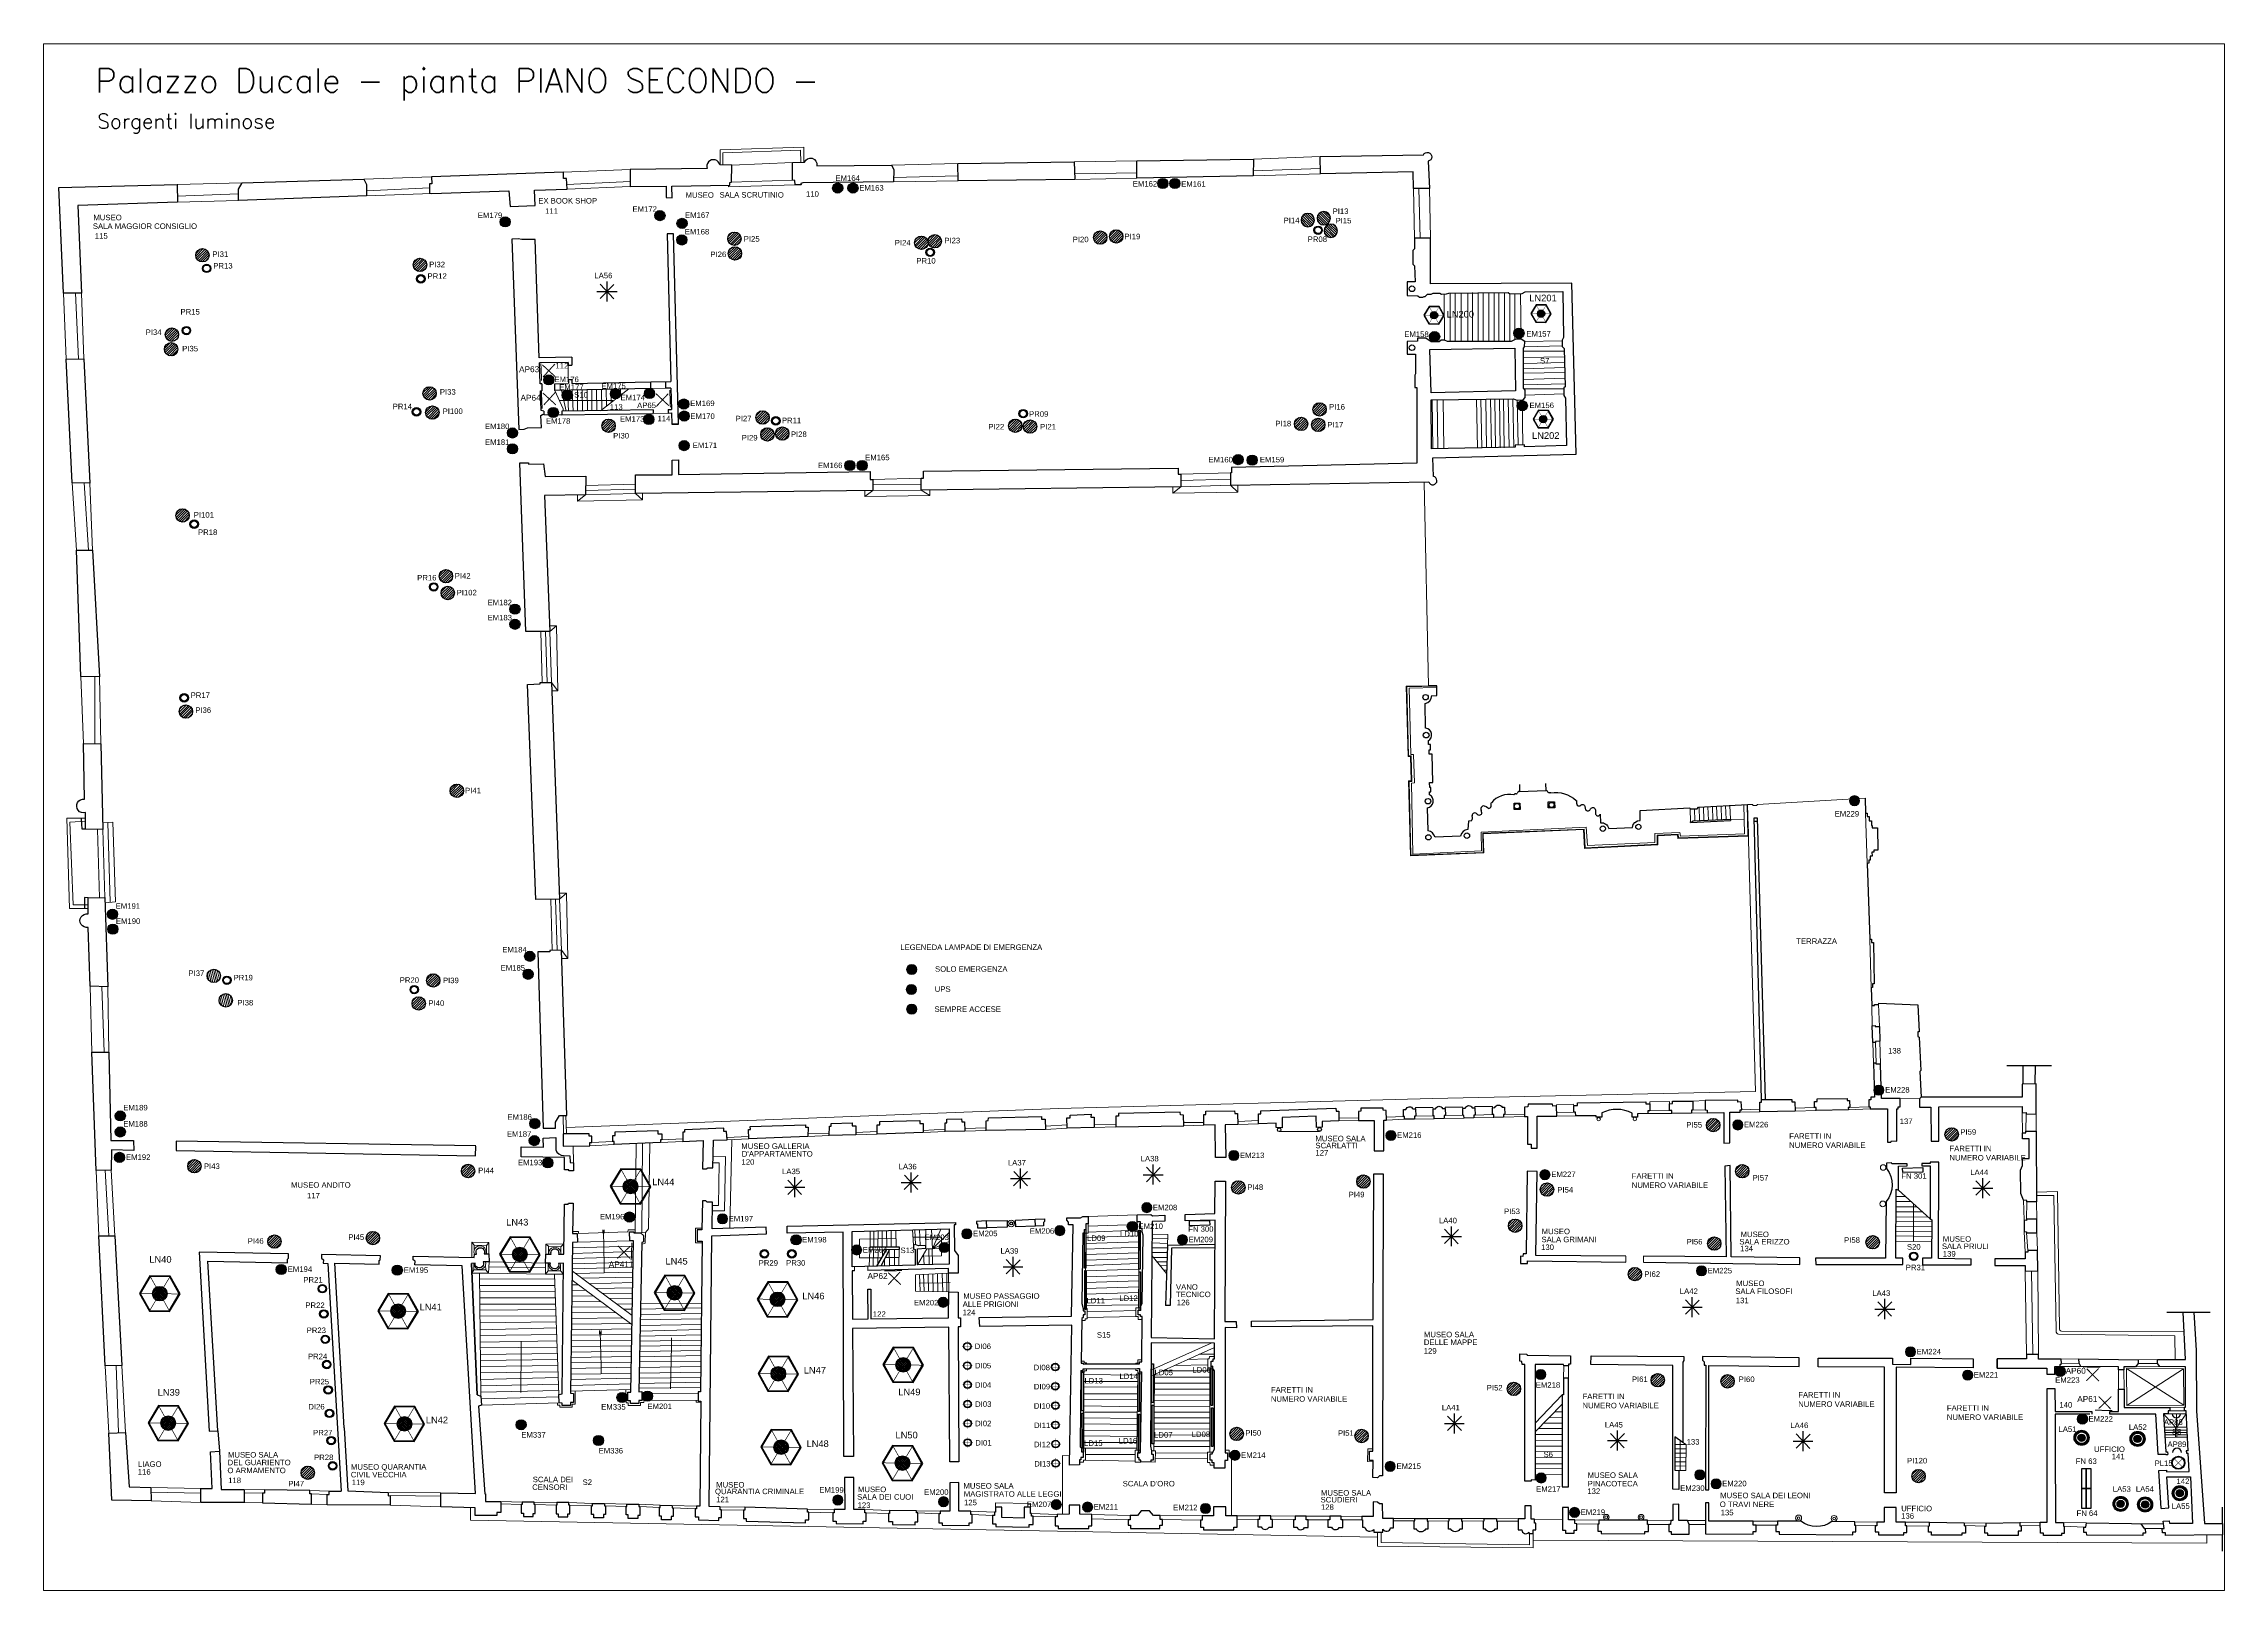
# Model space of a CAD drawing. Header units: metres. Extents: x 13 to 11853, y -8378 to 22.
import ezdxf
from ezdxf.enums import TextEntityAlignment as Align

# ---------------------------------------------------------------- set-up
doc = ezdxf.new("R2010")
doc.units = ezdxf.units.M
doc.header["$LTSCALE"] = 0.0125
for name, color, linetype in [('CODICE EMERGENZE', 190, 'Continuous'), ('CODICE LAMPADINE', 150, 'Continuous'), ('LAMPADE DI EMERGENZA', 3, 'Continuous')]:
    doc.layers.add(name, color=color, linetype=linetype)
for name, color, linetype, lineweight in [('lampade di emergenza S.E.', 3, 'Continuous', 18), ('LAMPADINE', 30, 'Continuous', 30), ('MURI', 7, 'Continuous', 9), ('VANI', 66, 'Continuous', 9)]:
    doc.layers.add(name, color=color, linetype=linetype, lineweight=lineweight)
doc.styles.add('ducale_200', font='ARIAL.TTF', dxfattribs={"height": 1})
doc.styles.get("Standard").update_dxf_attribs({"font": 'romans.shx'})

# ---------------------------------------------------------------- blocks, each defined once
blk = doc.blocks.new('PIANTANA')
at = {"lineweight": 0}
h = blk.add_hatch(dxfattribs=at)
h.set_pattern_fill('ANSI31', color=256, scale=600, style=0)
h.set_pattern_definition([(45, (37136.21, 23067.97), (-53.03301, 53.03301), [])])
edge = h.paths.add_edge_path()
edge.add_arc((14258, -2729), 291, 0, 360)
blk.add_circle((14258, -2729), 291)
blk = doc.blocks.new('FB')
h = blk.add_hatch(color=256)
edge = h.paths.add_edge_path(flags=16)
edge.add_arc((323.34, 430.98), 1.01, 0, 360)
edge = h.paths.add_edge_path()
edge.add_arc((323.34, 430.98), 1.27, 0, 360)
for radius in [1.27, 1.01]:
    blk.add_circle((323.34, 430.98), radius)
blk = doc.blocks.new('re')
at = {"const_width": 0.3}
for points in [[(51.55, 419.05), (51.66, 413.81)], [(55.72, 418.12), (52.08, 414.34)], [(52.09, 417.95), (55.87, 414.31)]]:
    blk.add_lwpolyline(points, dxfattribs=at)
blk = doc.blocks.new('LANTERNA')
at = {"linetype": 'Continuous'}
h = blk.add_hatch(color=256, dxfattribs=at)
h.paths.add_polyline_path([(65.31, -45.84, 1), (69.69, -45.84, 1)])
h.paths.add_polyline_path([(69.48, -45.84, -1), (65.51, -45.84, -1)], flags=16)
h = blk.add_hatch(dxfattribs=at)
h.set_pattern_fill('ANSI37', color=256, scale=3.214976, style=0)
h.set_pattern_definition([(45, (-226.14574, -312.50277), (-0.2841664, 0.2841664), []), (135, (-226.14574, -312.50277), (-0.2841664, -0.2841664), [])])
edge = h.paths.add_edge_path()
edge.add_arc((67.5, -45.84), 1.98, 0, 360)
at = {"layer": 'LAMPADINE'}
h = blk.add_hatch(color=14, dxfattribs=at)
h.paths.add_polyline_path([(70.35, -50.95), (73.35, -45.93), (70.5, -40.81), (64.65, -40.72), (61.64, -45.75), (64.49, -50.87)], flags=16)
h.paths.add_polyline_path([(70.46, -51.16), (73.59, -45.93), (70.62, -40.61), (64.54, -40.52), (61.41, -45.75), (64.38, -51.06)])
at = {"linetype": 'Continuous'}
for radius in [2.19, 1.98]:
    blk.add_circle((67.5, -45.84), radius, dxfattribs=at)
at = {"layer": 'LAMPADINE', "color": 14, "const_width": 0.2}
for points in [[(61.41, -45.75), (65.31, -45.81)], [(64.54, -40.52), (66.43, -43.92)], [(70.62, -40.61), (68.62, -43.96)], [(69.69, -45.87), (73.59, -45.93)], [(66.37, -47.72), (64.38, -51.06)], [(68.57, -47.75), (70.46, -51.16)]]:
    blk.add_lwpolyline(points, dxfattribs=at)
at = {"layer": 'LAMPADINE', "color": 14}
for points in [[(70.46, -51.16), (73.59, -45.93), (70.62, -40.61), (64.54, -40.52), (61.41, -45.75), (64.38, -51.06)], [(70.35, -50.95), (73.35, -45.93), (70.5, -40.81), (64.65, -40.72), (61.64, -45.75), (64.49, -50.87)]]:
    blk.add_lwpolyline(points, close=True, dxfattribs=at)
blk = doc.blocks.new('5ea4y')
h = blk.add_hatch(color=256)
edge = h.paths.add_edge_path(flags=16)
edge.add_arc((973, 697), 102, 0, 360)
edge = h.paths.add_edge_path()
edge.add_arc((973, 697), 112, 0, 360)
at = {"const_width": 10}
for points in [[(1130, 697), (815, 697)], [(973, 855), (973, 540)]]:
    blk.add_lwpolyline(points, dxfattribs=at)
for radius in [112, 102]:
    blk.add_circle((973, 697), radius)
at = {"color": 160, "insert": (996, 726), "char_height": 2, "width": 10.79, "attachment_point": 1, "style": 'ducale_200'}
blk.add_mtext('{\\H0.75x; }', dxfattribs=at)
blk = doc.blocks.new('sospensione normale')
h = blk.add_hatch(color=256)
h.paths.add_polyline_path([(24193.1, 756.4, 1), (24171.9, 756.4, 1)], flags=16)
h.paths.add_polyline_path([(24176, 756.4, -1), (24189, 756.4, -1)], flags=0)
h.paths.add_polyline_path([(24195.1, 756.4, 1), (24169.9, 756.4, 1)])
for radius in [13.6, 12.6, 11.6, 10.6, 6.52]:
    blk.add_circle((24182.5, 756.4), radius)
blk = doc.blocks.new('htrs')
h = blk.add_hatch(color=256)
edge = h.paths.add_edge_path(flags=16)
edge.add_arc((211.83, 239.49), 2.26, 0, 360)
edge = h.paths.add_edge_path()
edge.add_arc((211.83, 239.49), 2.46, 0, 360)
at = {"const_width": 0.2}
for points in [[(210.23, 237.89), (213.43, 241.09)], [(213.43, 237.89), (210.23, 241.09)]]:
    blk.add_lwpolyline(points, dxfattribs=at)
for radius in [2.46, 2.26]:
    blk.add_circle((211.83, 239.49), radius)

msp = doc.modelspace()

# ---------------------------------------------------------------- hatches: boundary and pattern name
at = {"layer": 'LAMPADE DI EMERGENZA'}
for color, points in [(256, [(6062, -737, 1), (6117, -737, 1)]), (256, [(6128, -737, 1), (6183, -737, 1)]), (256, [(4296, -762, 1), (4351, -762, 1)]), (256, [(4379, -762, 1), (4434, -762, 1)]), (256, [(2491, -946, 1), (2546, -946, 1)]), (256, [(3331, -912, 1), (3386, -912, 1)]), (256, [(3451, -954, 1), (3506, -954, 1)]), (256, [(3451, -1044, 1), (3506, -1044, 1)]), (256, [(7995, -1550, 1), (8050, -1550, 1)]), (256, [(7538, -1569, 1), (7593, -1569, 1)]), (256, [(2728, -1804, 1), (2783, -1804, 1)]), (256, [(2828, -1887, 1), (2883, -1887, 1)]), (256, [(3091, -1879, 1), (3146, -1879, 1)]), (5, [(3274, -1878, 1), (3329, -1878, 1)]), (256, [(2752, -1981, 1), (2807, -1981, 1)]), (256, [(3271, -2019, 1), (3326, -2019, 1)]), (256, [(3462, -1935, 1), (3517, -1935, 1)]), (256, [(3463, -2000, 1), (3518, -2000, 1)]), (256, [(8013, -1944, 1), (8068, -1944, 1)]), (256, [(2531, -2092, 1), (2586, -2092, 1)]), (256, [(2531, -2178, 1), (2586, -2178, 1)]), (256, [(3463, -2161, 1), (3518, -2161, 1)]), (256, [(4363, -2269, 1), (4418, -2269, 1)]), (256, [(4429, -2269, 1), (4484, -2269, 1)]), (256, [(6471, -2237, 1), (6526, -2237, 1)]), (256, [(6547, -2240, 1), (6602, -2240, 1)]), (256, [(2545, -3049, 1), (2600, -3049, 1)]), (256, [(2545, -3131, 1), (2600, -3131, 1)]), (256, [(360, -4706, 1), (415, -4706, 1)]), (256, [(361, -4787, 1), (416, -4787, 1)]), (256, [(2625, -4934, 1), (2680, -4934, 1)]), (256, [(2615, -5032, 1), (2670, -5032, 1)]), (256, [(401, -5801, 1), (456, -5801, 1)]), (256, [(401, -5888, 1), (456, -5888, 1)]), (256, [(2649, -5935, 1), (2704, -5935, 1)]), (256, [(2653, -5843, 1), (2707, -5843, 1)]), (256, [(398, -6026, 1), (453, -6026, 1)]), (256, [(2722, -6056, 1), (2777, -6056, 1)]), (256, [(3167, -6350, 1), (3222, -6350, 1)]), (256, [(5897, -6401, 1), (5952, -6401, 1)]), (256, [(4070, -6474, 1), (4125, -6474, 1)]), (256, [(1275, -6635, 1), (1330, -6635, 1)]), (256, [(1905, -6639, 1), (1960, -6639, 1)]), (256, [(10934, -7188, 1), (10989, -7188, 1)]), (256, [(3125, -7330, 1), (3180, -7330, 1)]), (256, [(3264, -7323, 1), (3319, -7323, 1)]), (256, [(2578, -7478, 1), (2633, -7478, 1)]), (256, [(11055, -7447, 1), (11110, -7447, 1)]), (256, [(2998, -7564, 1), (3053, -7564, 1)])]:
    msp.add_hatch(color=color, dxfattribs=at).paths.add_polyline_path(points)
at = {"layer": 'lampade di emergenza S.E.'}
for color, points in [(256, [(9818, -4089, 1), (9873, -4089, 1)]), (6, [(4697, -5114, 1), (4752, -5114, 1)]), (256, [(4698, -5006, 1), (4753, -5006, 1)]), (5, [(4698, -5221, 1), (4753, -5221, 1)]), (256, [(9950, -5661, 1), (10005, -5661, 1)]), (5, [(7300, -5907, 1), (7355, -5907, 1)]), (5, [(9183, -5850, 1), (9238, -5850, 1)]), (5, [(6447, -6016, 1), (6502, -6016, 1)]), (5, [(8137, -6120, 1), (8192, -6120, 1)]), (5, [(5975, -6299, 1), (6030, -6299, 1)]), (5, [(3671, -6360, 1), (3726, -6360, 1)]), (5, [(4399, -6529, 1), (4454, -6529, 1)]), (5, [(4875, -6516, 1), (4930, -6516, 1)]), (5, [(4998, -6441, 1), (5053, -6441, 1)]), (5, [(5502, -6424, 1), (5557, -6424, 1)]), (5, [(6168, -6473, 1), (6223, -6473, 1)]), (5, [(8987, -6642, 1), (9041, -6642, 1)]), (5, [(4869, -6813, 1), (4924, -6813, 1)]), (5, [(10121, -7082, 1), (10176, -7082, 1)]), (5, [(8114, -7205, 1), (8169, -7205, 1)]), (5, [(10431, -7209, 1), (10486, -7209, 1)]), (5, [(6454, -7644, 1), (6509, -7644, 1)]), (5, [(7297, -7704, 1), (7352, -7704, 1)]), (5, [(8115, -7767, 1), (8170, -7767, 1)]), (5, [(8977, -7750, 1), (9032, -7750, 1)]), (5, [(9065, -7799, 1), (9120, -7799, 1)]), (5, [(4297, -7887, 1), (4352, -7887, 1)]), (5, [(4871, -7896, 1), (4926, -7896, 1)]), (5, [(5484, -7912, 1), (5539, -7912, 1)]), (5, [(5653, -7925, 1), (5708, -7925, 1)]), (5, [(6294, -7933, 1), (6349, -7933, 1)]), (5, [(8297, -7954, 1), (8352, -7954, 1)])]:
    msp.add_hatch(color=color, dxfattribs=at).paths.add_polyline_path(points)

# ---------------------------------------------------------------- linework, layer by layer
at = {"layer": 'LAMPADE DI EMERGENZA'}
for centre in [(6089, -737), (6155, -737), (4324, -762), (4407, -762), (2519, -946), (3359, -912), (3479, -954), (3478, -1044), (8023, -1550), (7565, -1569), (2756, -1804), (2856, -1887), (3118, -1879), (2780, -1981), (3299, -2019), (3489, -1935), (3491, -2000), (8041, -1944), (2558, -2092), (2558, -2178), (3490, -2161), (4390, -2269), (4457, -2269), (6498, -2237), (6574, -2240), (2572, -3049), (2572, -3131), (387, -4706), (389, -4787), (2652, -4934), (2643, -5032), (429, -5801), (429, -5888), (2677, -5935), (2680, -5843), (425, -6026), (2750, -6056), (3194, -6350), (5924, -6401), (4098, -6474), (1303, -6635), (1933, -6639), (10961, -7188), (3153, -7330), (3291, -7323), (2605, -7478), (11082, -7447), (3025, -7564)]:
    msp.add_circle(centre, 27.5, dxfattribs=at)
at = {"layer": 'LAMPADE DI EMERGENZA', "color": 5}
msp.add_circle((3302, -1878), 27.5, dxfattribs=at)
at = {"layer": 'lampade di emergenza S.E.'}
for centre in [(9845, -4089), (4726, -5006), (9977, -5661)]:
    msp.add_circle(centre, 27.5, dxfattribs=at)
at = {"layer": 'lampade di emergenza S.E.', "color": 6}
msp.add_circle((4724, -5114), 27.5, dxfattribs=at)
at = {"layer": 'lampade di emergenza S.E.', "color": 5}
for centre in [(4726, -5221), (7328, -5907), (9211, -5850), (6475, -6016), (8164, -6120), (6002, -6299), (3699, -6360), (4427, -6529), (4902, -6516), (5025, -6441), (5530, -6424), (6196, -6473), (9014, -6642), (4896, -6813), (10149, -7082), (8141, -7205), (10459, -7209), (6481, -7644), (7324, -7704), (8143, -7767), (9005, -7750), (9093, -7799), (4325, -7887), (4899, -7896), (5511, -7912), (5681, -7925), (6321, -7933), (8325, -7954)]:
    msp.add_circle(centre, 27.5, dxfattribs=at)
at = {"layer": 'LAMPADINE'}
for p, q in [((3109, -1363), (3034, -1284)), ((3034, -1362), (3109, -1285)), ((3072, -1378), (3072, -1269)), ((3017, -1323), (3126, -1323)), ((4128, -6227), (4053, -6149)), ((4053, -6227), (4129, -6150)), ((4091, -6242), (4091, -6134)), ((4685, -6201), (4761, -6123)), ((4760, -6201), (4686, -6123)), ((4723, -6216), (4723, -6108)), ((5263, -6141), (5371, -6141)), ((5279, -6180), (5355, -6102)), ((5354, -6180), (5280, -6102)), ((5317, -6195), (5317, -6087)), ((5983, -6120), (6091, -6120)), ((6075, -6159), (6000, -6080)), ((6000, -6158), (6075, -6081)), ((6037, -6174), (6037, -6065)), ((10579, -6233), (10504, -6154)), ((10504, -6232), (10579, -6155)), ((10541, -6248), (10541, -6139)), ((4037, -6188), (4145, -6188)), ((4669, -6162), (4777, -6162)), ((10487, -6193), (10596, -6193)), ((7602, -6455), (7710, -6455)), ((7618, -6494), (7694, -6417)), ((7693, -6495), (7619, -6416)), ((7656, -6509), (7656, -6401)), ((5222, -6620), (5330, -6620)), ((5238, -6659), (5314, -6582)), ((5313, -6660), (5239, -6581)), ((5276, -6675), (5276, -6566)), ((8910, -6840), (9018, -6840)), ((9002, -6879), (8927, -6800)), ((8927, -6878), (9002, -6801)), ((8964, -6894), (8964, -6786)), ((9955, -6850), (10063, -6850)), ((9971, -6888), (10047, -6811)), ((10046, -6889), (9972, -6810)), ((10009, -6904), (10009, -6795)), ((7634, -7510), (7710, -7432)), ((7710, -7510), (7635, -7432)), ((7672, -7525), (7672, -7417)), ((7618, -7471), (7726, -7471)), ((8503, -7564), (8611, -7564)), ((8519, -7603), (8595, -7525)), ((8594, -7603), (8520, -7525)), ((8557, -7618), (8557, -7510)), ((9511, -7567), (9619, -7567)), ((9527, -7606), (9603, -7529)), ((9602, -7607), (9528, -7528)), ((9565, -7622), (9565, -7513))]:
    msp.add_line(p, q, dxfattribs=at)
for points in [[(10215, -6081), (10216, -6106), (10107, -6109), (10106, -6084)], [(6343, -6369), (6344, -6394), (6235, -6397), (6235, -6371)], [(5664, -6417), (5672, -6417), (5672, -6628), (5664, -6628)], [(5959, -6422), (5966, -6422), (5966, -6633), (5959, -6633)], [(5665, -6641), (5673, -6641), (5673, -6852), (5665, -6852)], [(5960, -6647), (5968, -6647), (5968, -6857), (5960, -6857)], [(5650, -7191), (5658, -7191), (5658, -7402), (5650, -7402)], [(5956, -7197), (5963, -7197), (5963, -7407), (5956, -7407)], [(6030, -7147), (6038, -7147), (6038, -7358), (6030, -7358)], [(6352, -7162), (6359, -7162), (6359, -7373), (6352, -7373)], [(5652, -7416), (5659, -7416), (5659, -7627), (5652, -7627)], [(5957, -7421), (5965, -7421), (5965, -7632), (5957, -7632)], [(6032, -7371), (6040, -7371), (6040, -7582), (6032, -7582)], [(6353, -7386), (6361, -7386), (6361, -7597), (6353, -7597)], [(11078, -7715), (11103, -7715), (11103, -7824), (11078, -7824)], [(11103, -7715), (11128, -7715), (11128, -7824), (11103, -7824)], [(11078, -7824), (11103, -7824), (11103, -7933), (11078, -7933)], [(11103, -7824), (11128, -7824), (11128, -7933), (11103, -7933)]]:
    msp.add_lwpolyline(points, close=True, dxfattribs=at)
for centre, radius, start, end in [((11592, -7419), 21.9, 179.2065, 359.2065), ((11596, -7629), 24.3, 359.5908, 179.5908)]:
    msp.add_arc(centre, radius, start, end, dxfattribs=at)
at = {"layer": 'MURI', "linetype": 'ByBlock', "lineweight": 30}
for p, q in [((2590, -1038), (2555, -1039)), ((2555, -1039), (2592, -2073)), ((2590, -1038), (2556, -1039)), ((2609, -1042), (2590, -1038)), ((2609, -1042), (2590, -1038)), ((2682, -1041), (2609, -1042)), ((2682, -1041), (2609, -1042)), ((2704, -1684), (2682, -1041)), ((2708, -1826), (2705, -1712)), ((2861, -1709), (2861, -1723)), ((2861, -1723), (2881, -1723)), ((2881, -1680), (2881, -1723)), ((2717, -1826), (2708, -1826)), ((2710, -1864), (2717, -1864)), ((2714, -1970), (2710, -1864)), ((2717, -1826), (2717, -1864)), ((2788, -1825), (2861, -1823)), ((2789, -1861), (2788, -1825)), ((3310, -1851), (2789, -1861)), ((2861, -1801), (2881, -1801)), ((2861, -1801), (2862, -1823)), ((2881, -1801), (2881, -1823)), ((2881, -1823), (3310, -1815)), ((3310, -1851), (3310, -1815)), ((3391, -1814), (3418, -1813)), ((3391, -1849), (3391, -1814)), ((3419, -1848), (3391, -1848)), ((2713, -1998), (2721, -1992)), ((2716, -2063), (2713, -1998)), ((2728, -1974), (2714, -1970)), ((3323, -1967), (2826, -1974)), ((2826, -1974), (2826, -1993)), ((2826, -1993), (3323, -1986)), ((3323, -1967), (3323, -1986)), ((3403, -1964), (3422, -1964)), ((3403, -1964), (3403, -1984)), ((3403, -1984), (3422, -1983)), ((2592, -2073), (2622, -2072)), ((2622, -2072), (2640, -2064)), ((2640, -2064), (2716, -2063)), ((7577, -3465), (7531, -3465)), ((7550, -3519), (7577, -3517)), ((7577, -3465), (7577, -3465)), ((7577, -3465), (7577, -3465)), ((7577, -3517), (7577, -3465)), ((7516, -3695), (7514, -3561)), ((7531, -3784), (7531, -3764)), ((7542, -3784), (7531, -3784)), ((7542, -3812), (7542, -3784)), ((7535, -3812), (7542, -3812)), ((7535, -3836), (7535, -3812)), ((7552, -3836), (7535, -3836)), ((7555, -3991), (7552, -3836)), ((7538, -3991), (7555, -3991)), ((7539, -4017), (7538, -3991)), ((7545, -4017), (7539, -4017)), ((7545, -4041), (7545, -4017)), ((8025, -4001), (8025, -4039)), ((7529, -4252), (7526, -4127)), ((7538, -4041), (7545, -4041)), ((7538, -4057), (7538, -4041)), ((7855, -4129), (7841, -4120)), ((7749, -4201), (7745, -4245)), ((7765, -4198), (7749, -4201)), ((8955, -4207), (9172, -4197)), ((8966, -4198), (9171, -4189)), ((9171, -4189), (9172, -4197)), ((7705, -4281), (7567, -4287)), ((6372, -6331), (6374, -6155)), ((6374, -6155), (6430, -6155)), ((6430, -6155), (6426, -6917)), ((4049, -6399), (4964, -6380)), ((4964, -6392), (4956, -6392)), ((4956, -6392), (4956, -6392)), ((4956, -6392), (4958, -6532)), ((4964, -6380), (4964, -6392)), ((5569, -6355), (5643, -6354)), ((5569, -6367), (5569, -6355)), ((5578, -6378), (5569, -6367)), ((5578, -6392), (5578, -6378)), ((5602, -6392), (5578, -6392)), ((5594, -6888), (5602, -6392)), ((5643, -6354), (5655, -6347)), ((5655, -6347), (5684, -6347)), ((5684, -6387), (5671, -6387)), ((5671, -6387), (5671, -6420)), ((5684, -6347), (5684, -6387)), ((5950, -6338), (6025, -6336)), ((5950, -6377), (5950, -6338)), ((5968, -6377), (5950, -6377)), ((5968, -6412), (5968, -6377)), ((6025, -6336), (6034, -6343)), ((6032, -6375), (6026, -7005)), ((6034, -6375), (6032, -6375)), ((6034, -6343), (6100, -6340)), ((6100, -6373), (6034, -6375)), ((6100, -6340), (6100, -6373)), ((6210, -6336), (6372, -6331)), ((6210, -6371), (6210, -6336)), ((6373, -6367), (6210, -6371)), ((6370, -7011), (6373, -6367)), ((3201, -7301), (3216, -6480)), ((3201, -7301), (3216, -6480)), ((3937, -6442), (3936, -6405)), ((4049, -6437), (4049, -6399)), ((4354, -6433), (4049, -6437)), ((4358, -7650), (4354, -6433)), ((5655, -6438), (5649, -6819)), ((5662, -6438), (5655, -6438)), ((5671, -6420), (5662, -6420)), ((5662, -6420), (5662, -6438)), ((5977, -6412), (5968, -6412)), ((5978, -6430), (5977, -6412)), ((5982, -6449), (5978, -6430)), ((5978, -6820), (5982, -6449)), ((6114, -6504), (6104, -6831)), ((1841, -6560), (1522, -6554)), ((1522, -6554), (1522, -6573)), ((1522, -6573), (1532, -6582)), ((1532, -6582), (1531, -6601)), ((1531, -6601), (1556, -6602)), ((1556, -6602), (1628, -7839)), ((1593, -6601), (1834, -6606)), ((1644, -7495), (1593, -6601)), ((1834, -6587), (1840, -6582)), ((1834, -6606), (1834, -6587)), ((1840, -6582), (1841, -6560)), ((2367, -7316), (2335, -6603)), ((2367, -7316), (2335, -6603)), ((4926, -6629), (4487, -6640)), ((4925, -6655), (4926, -6629)), ((4958, -6532), (4979, -6559)), ((4979, -6559), (4979, -6654)), ((4415, -6642), (4403, -6642)), ((4403, -6642), (4404, -6904)), ((4489, -6903), (4487, -6741)), ((4487, -6741), (4504, -6741)), ((4504, -6741), (4504, -6903)), ((4979, -6654), (4925, -6655)), ((4926, -6898), (4928, -6757)), ((4928, -6757), (4979, -6758)), ((4979, -6758), (4978, -6897)), ((5649, -6819), (5656, -6847)), ((5656, -6847), (5657, -6860)), ((5657, -6860), (5665, -6860)), ((5665, -6860), (5665, -6882)), ((5955, -6881), (5955, -6856)), ((5955, -6856), (5969, -6856)), ((5969, -6832), (5978, -6820)), ((5969, -6856), (5969, -6832)), ((11642, -7123), (11629, -6867)), ((11629, -6867), (11687, -6867)), ((11687, -6867), (11700, -7074)), ((4404, -6904), (4489, -6903)), ((4928, -6948), (4405, -6956)), ((4405, -6956), (4410, -7651)), ((4504, -6903), (4926, -6898)), ((4932, -7680), (4928, -6948)), ((4978, -6897), (4991, -6897)), ((4991, -6947), (4978, -6947)), ((4978, -6947), (4981, -7680)), ((4991, -6897), (4991, -6947)), ((5093, -6895), (5594, -6888)), ((5096, -6945), (5093, -6895)), ((5595, -6937), (5096, -6945)), ((5583, -7697), (5595, -6937)), ((5649, -6901), (5646, -7143)), ((5656, -6896), (5649, -6901)), ((5665, -6882), (5656, -6882)), ((5656, -6882), (5656, -6896)), ((5968, -6881), (5955, -6881)), ((5968, -6891), (5968, -6881)), ((5978, -6891), (5968, -6891)), ((5975, -7137), (5978, -6891)), ((6426, -6917), (6488, -6917)), ((6490, -6951), (6427, -6950)), ((6427, -6950), (6427, -7630)), ((6488, -6917), (6490, -6951)), ((6026, -7033), (6022, -7594)), ((6026, -7005), (6370, -7011)), ((6369, -7035), (6026, -7033)), ((6370, -7121), (6369, -7035)), ((11700, -7074), (11701, -7403)), ((5645, -7184), (5640, -7598)), ((5645, -7184), (5656, -7183)), ((5646, -7143), (5656, -7144)), ((5656, -7144), (5656, -7149)), ((5656, -7149), (5668, -7148)), ((5656, -7183), (5656, -7174)), ((5656, -7174), (5668, -7174)), ((5667, -7174), (5951, -7172)), ((5668, -7148), (5951, -7148)), ((5951, -7148), (5963, -7148)), ((5951, -7172), (5963, -7172)), ((5963, -7148), (5963, -7137)), ((5963, -7137), (5975, -7137)), ((5963, -7172), (5963, -7190)), ((5963, -7190), (5975, -7190)), ((5968, -7629), (5975, -7190)), ((6351, -7161), (6351, -7133)), ((6351, -7133), (6362, -7133)), ((6360, -7160), (6351, -7161)), ((6360, -7172), (6360, -7160)), ((6369, -7185), (6360, -7172)), ((6362, -7133), (6362, -7121)), ((6362, -7121), (6370, -7121)), ((6369, -7608), (6369, -7185)), ((11489, -7124), (11642, -7123)), ((11490, -7145), (11489, -7124)), ((11502, -7162), (11490, -7145)), ((11642, -7163), (11502, -7162)), ((11642, -7383), (11642, -7163)), ((10890, -8007), (10891, -7282)), ((10891, -7282), (10891, -7282)), ((10891, -7282), (10933, -7282)), ((10933, -7282), (10933, -7282)), ((10933, -7282), (10934, -7407)), ((11277, -7407), (11278, -7285)), ((11278, -7285), (11308, -7285)), ((11308, -7285), (11309, -7384)), ((10934, -7407), (11134, -7407)), ((10934, -7420), (10934, -7590)), ((11122, -7420), (10934, -7420)), ((11134, -7407), (11134, -7420)), ((11231, -7407), (11277, -7407)), ((11231, -7420), (11231, -7407)), ((11480, -7421), (11231, -7420)), ((11277, -7407), (11277, -7407)), ((11309, -7384), (11556, -7384)), ((11494, -7639), (11480, -7421)), ((11548, -7419), (11522, -7419)), ((11522, -7419), (11534, -7625)), ((11556, -7402), (11548, -7402)), ((11548, -7402), (11548, -7419)), ((11556, -7384), (11556, -7402)), ((11637, -7403), (11637, -7383)), ((11637, -7383), (11642, -7383)), ((11645, -7402), (11637, -7403)), ((11656, -7619), (11645, -7402)), ((11645, -7402), (11645, -7402)), ((11701, -7403), (11744, -8014)), ((1644, -7495), (1664, -7837)), ((4410, -7651), (4358, -7650)), ((4981, -7680), (4932, -7680)), ((5636, -7696), (5583, -7697)), ((5645, -7669), (5636, -7669)), ((5636, -7669), (5636, -7696)), ((5640, -7598), (5647, -7606)), ((5657, -7656), (5645, -7656)), ((5645, -7656), (5645, -7669)), ((5647, -7606), (5647, -7625)), ((5647, -7625), (5657, -7625)), ((5657, -7625), (5657, -7656)), ((5953, -7657), (5953, -7629)), ((5953, -7629), (5968, -7629)), ((5961, -7657), (5953, -7657)), ((5961, -7671), (5961, -7657)), ((5970, -7671), (5961, -7671)), ((5969, -7681), (5970, -7671)), ((6024, -7680), (5969, -7681)), ((6022, -7594), (6027, -7619)), ((6037, -7671), (6024, -7671)), ((6024, -7671), (6024, -7680)), ((6027, -7619), (6027, -7637)), ((6027, -7637), (6037, -7637)), ((6037, -7637), (6037, -7671)), ((6346, -7670), (6346, -7636)), ((6346, -7636), (6357, -7636)), ((6358, -7670), (6346, -7670)), ((6357, -7636), (6369, -7608)), ((6358, -7684), (6358, -7670)), ((6368, -7684), (6358, -7684)), ((6368, -7714), (6368, -7684)), ((6441, -7672), (6426, -7673)), ((6426, -7673), (6426, -7713)), ((6427, -7630), (6441, -7630)), ((6441, -7630), (6441, -7672)), ((10934, -7590), (10936, -8009)), ((11535, -7639), (11494, -7639)), ((11534, -7625), (11544, -7625)), ((11535, -7639), (11545, -7639)), ((11544, -7625), (11545, -7639)), ((11656, -7619), (11646, -7620)), ((11646, -7620), (11647, -7633)), ((11647, -7633), (11657, -7633)), ((11662, -7732), (11657, -7633)), ((6426, -7713), (6368, -7714)), ((11497, -7726), (11538, -7724)), ((11509, -7932), (11497, -7726)), ((11538, -7724), (11538, -7733)), ((11538, -7733), (11662, -7732)), ((11551, -7930), (11541, -7761)), ((11541, -7761), (11668, -7761)), ((11668, -7761), (11680, -8014)), ((1553, -7856), (1563, -7856)), ((1553, -7913), (1553, -7856)), ((1894, -7915), (1553, -7913)), ((1563, -7839), (1628, -7839)), ((1563, -7856), (1563, -7839)), ((1664, -7837), (1884, -7846)), ((1884, -7846), (1884, -7864)), ((1884, -7864), (1894, -7863)), ((1894, -7863), (1894, -7915)), ((11509, -7932), (11551, -7930)), ((10854, -8066), (10853, -8007)), ((10853, -8007), (10890, -8007)), ((10936, -8009), (10979, -8009)), ((10979, -8009), (10979, -8028)), ((10979, -8028), (10983, -8029)), ((10983, -8029), (10983, -8068)), ((11516, -8065), (11515, -8041)), ((11515, -8041), (11526, -8042)), ((11520, -8001), (11555, -7999)), ((11526, -8042), (11520, -8001)), ((11526, -8042), (11526, -8042)), ((11556, -8015), (11555, -7999)), ((11680, -8014), (11556, -8015)), ((11744, -8014), (11843, -8014)), ((11843, -8014), (11843, -8076)), ((10870, -8066), (10854, -8066)), ((10870, -8079), (10870, -8066)), ((10969, -8079), (10870, -8079)), ((10983, -8068), (10969, -8068)), ((10969, -8068), (10969, -8079)), ((11533, -8065), (11516, -8065)), ((11533, -8079), (11533, -8065)), ((11843, -8076), (11533, -8079))]:
    msp.add_line(p, q, dxfattribs=at)
at = {"layer": 'MURI', "color": 252}
for p, q in [((2861, -1723), (2861, -1801)), ((3310, -1815), (3391, -1814)), ((3391, -1849), (3310, -1851)), ((2728, -1993), (2826, -1993)), ((9001, -4125), (9003, -4197)), ((9025, -4124), (9027, -4195)), ((9049, -4122), (9051, -4194)), ((9073, -4121), (9075, -4193)), ((9096, -4120), (9099, -4192)), ((9120, -4118), (9123, -4191)), ((9144, -4117), (9147, -4190)), ((9168, -4116), (9171, -4189)), ((2833, -5800), (2836, -5897)), ((2833, -5800), (2836, -5897)), ((2848, -5799), (2852, -5897)), ((2848, -5799), (2852, -5897)), ((6032, -6443), (6116, -6444)), ((6116, -6444), (6114, -6504)), ((11588, -7492), (11522, -7419)), ((11592, -7492), (11592, -7419)), ((11595, -7492), (11646, -7419)), ((1884, -7846), (2170, -7848)), ((1894, -7863), (2170, -7866)), ((1894, -7915), (2170, -7923))]:
    msp.add_line(p, q, dxfattribs=at)
at = {"layer": 'MURI'}
for p, q in [((7531, -3465), (7508, -2361)), ((9171, -4193), (9246, -4191)), ((4415, -6620), (4415, -6642)), ((4487, -6618), (4487, -6640)), ((8603, -6563), (8603, -6595)), ((8699, -6563), (8699, -6596))]:
    msp.add_line(p, q, dxfattribs=at)
at = {"layer": 'MURI', "linetype": 'Continuous', "ltscale": 0.1}
msp.add_lwpolyline([(13, 22), (11853, 22), (11853, -8378), (13, -8378)], close=True, dxfattribs=at)
at = {"layer": 'MURI', "color": 252}
for points in [[(4141, -622), (4141, -540), (3686, -554), (3686, -636)], [(4124, -623), (4123, -556), (3701, -570), (3701, -636)], [(6944, -591), (6581, -605)], [(1751, -713), (2119, -701)], [(3197, -662), (2835, -675)], [(4079, -624), (3749, -637)], [(4616, -637), (4976, -628)], [(4628, -705), (4977, -696)], [(5949, -614), (5608, -619)], [(5610, -684), (5949, -679)], [(5612, -716), (5949, -708)], [(6580, -669), (6946, -656)], [(6580, -696), (6946, -684)], [(1091, -733), (737, -743)], [(738, -807), (1071, -794)], [(1766, -777), (2107, -761)], [(2121, -791), (1766, -804)], [(2853, -743), (3198, -726)], [(2855, -768), (3198, -754)], [(3732, -746), (3732, -755), (4094, -744)], [(3748, -731), (4078, -720)], [(4627, -729), (4978, -722)], [(7450, -764), (7455, -1034)], [(7479, -764), (7487, -1034)], [(7538, -765), (7543, -1034)], [(739, -838), (1070, -829)], [(121, -1332), (136, -1691)], [(185, -1333), (203, -1690)], [(218, -1333), (231, -1690)], [(7616, -1340), (7619, -1588)], [(7650, -1332), (7650, -1595)], [(7677, -1595), (7677, -1331)], [(7709, -1595), (7709, -1331)], [(7745, -1331), (7745, -1595)], [(7771, -1595), (7771, -1330)], [(7801, -1595), (7801, -1330)], [(7829, -1595), (7829, -1330)], [(7859, -1595), (7859, -1330)], [(7888, -1595), (7888, -1329)], [(7914, -1595), (7914, -1329)], [(7945, -1595), (7945, -1329)], [(7974, -1595), (7974, -1337)], [(8001, -1585), (8001, -1336)], [(8032, -1334), (8035, -1582)], [(8048, -1647), (8269, -1647)], [(8257, -1592), (8053, -1596)], [(8258, -1619), (8053, -1625)], [(8269, -1678), (8048, -1683)], [(8048, -1715), (8270, -1709)], [(8271, -1737), (8048, -1743)], [(8271, -1763), (8048, -1768)], [(2834, -1974), (2833, -1961), (2789, -1861)], [(2850, -1974), (2824, -1860)], [(2857, -1860), (2862, -1973)], [(2887, -1973), (2883, -1859)], [(2912, -1972), (2911, -1858)], [(2936, -1858), (2938, -1972)], [(2965, -1971), (2964, -1857)], [(2990, -1971), (2989, -1857)], [(3015, -1856), (3017, -1970)], [(3190, -1853), (3036, -1971)], [(3043, -1966), (3041, -1856)], [(3067, -1855), (3069, -1945)], [(3094, -1855), (3094, -1927)], [(3121, -1854), (3121, -1906)], [(3144, -1854), (3145, -1887)], [(8048, -1802), (8272, -1795)], [(8272, -1825), (8048, -1831)], [(8051, -1853), (8267, -1853)], [(8266, -1880), (8056, -1887)], [(3104, -1915), (3060, -1915), (2813, -1915)], [(3323, -1986), (3403, -1984)], [(7551, -1913), (7556, -2179)], [(7578, -1913), (7583, -2178)], [(7612, -1912), (7615, -2176)], [(7793, -1909), (7797, -2174)], [(7816, -1909), (7821, -2174)], [(7843, -1908), (7847, -2173)], [(7869, -1908), (7873, -2173)], [(7892, -1908), (7896, -2172)], [(7917, -1907), (7920, -2172)], [(7939, -1907), (7943, -2172)], [(7965, -1906), (7969, -2171)], [(7989, -1906), (7995, -2171)], [(8014, -1914), (8018, -2157)], [(8040, -1913), (8044, -2157)], [(168, -2362), (192, -2728)], [(233, -2363), (256, -2728)], [(263, -2364), (279, -2728)], [(4515, -2345), (4778, -2338)], [(6187, -2316), (6457, -2309)], [(6187, -2351), (6457, -2343)], [(2911, -2429), (2911, -2462), (3264, -2455), (3264, -2419)], [(2955, -2428), (2911, -2462)], [(2955, -2428), (3227, -2420)], [(2956, -2377), (3227, -2370)], [(2956, -2405), (3227, -2397)], [(3227, -2420), (3264, -2455)], [(4471, -2404), (4471, -2438), (4824, -2431), (4824, -2402)], [(4515, -2404), (4471, -2438)], [(4515, -2374), (4778, -2370)], [(4515, -2404), (4778, -2402)], [(4778, -2402), (4824, -2431)], [(6143, -2386), (6143, -2419), (6496, -2413), (6496, -2375)], [(6187, -2385), (6143, -2419)], [(6187, -2385), (6457, -2376)], [(6457, -2376), (6496, -2413)], [(2720, -3448), (2713, -3171)], [(2747, -3448), (2738, -3171)], [(2772, -3492), (2804, -3492), (2797, -3139), (2760, -3139)], [(2762, -3171), (2797, -3139)], [(2770, -3448), (2762, -3171)], [(214, -3415), (230, -3778)], [(290, -3416), (290, -3780)], [(316, -3417), (324, -3781)], [(2770, -3448), (2804, -3492)], [(7531, -3465), (7411, -3467), (7421, -3849), (7434, -3849), (7438, -3981), (7423, -3981), (7434, -4388), (7833, -4373), (7829, -4269), (8374, -4246), (8379, -4348), (8777, -4329), (8777, -4279), (8884, -4275), (8886, -4295), (9269, -4281), (9267, -4202)], [(7577, -3468), (7414, -3470), (7424, -3846), (7438, -3846), (7441, -3984), (7426, -3984), (7436, -4384), (7829, -4370), (7827, -4265), (8377, -4243), (8383, -4345), (8774, -4326), (8774, -4276), (8888, -4271), (8889, -4291), (9266, -4278), (9262, -4110)], [(7577, -3474), (7427, -3478), (7435, -3838), (7450, -3838), (7456, -3992), (7439, -3993), (7447, -4379), (7820, -4361), (7817, -4260), (8388, -4233), (8395, -4333), (8760, -4317), (8760, -4268), (8897, -4262), (8900, -4282), (9248, -4269), (9244, -4111)], [(2851, -5864), (5525, -5760), (7554, -5707), (9307, -5668), (9264, -4110), (9290, -4109), (9294, -4115), (9313, -4115), (9318, -4109), (9902, -4075)], [(8953, -4134), (8955, -4203), (8955, -4203)], [(8978, -4198), (8976, -4134)], [(254, -4674), (154, -4674), (138, -4184), (240, -4184)], [(255, -4655), (173, -4655), (156, -4205), (240, -4201)], [(305, -4245), (316, -4615)], [(333, -4209), (389, -4206), (403, -4639), (347, -4643)], [(334, -4245), (346, -4615)], [(361, -4207), (375, -4641)], [(9905, -4157), (9913, -4430)], [(2826, -4946), (2858, -4946), (2851, -4592), (2813, -4592)], [(2814, -4624), (2851, -4592)], [(2774, -4901), (2767, -4625)], [(2801, -4901), (2792, -4625)], [(2824, -4901), (2814, -4624)], [(9927, -4841), (9935, -5105)], [(2824, -4901), (2858, -4946)], [(265, -5097), (274, -5454)], [(329, -5099), (341, -5455)], [(361, -5100), (367, -5455)], [(9938, -5202), (9941, -5311)], [(9980, -5316), (9975, -5195)], [(9944, -5403), (9948, -5515)], [(9963, -5514), (9959, -5402)], [(9982, -5395), (9985, -5519)], [(7462, -5763), (7462, -5756), (7556, -5756), (7557, -5763)], [(7463, -5802), (7563, -5801)], [(7623, -5760), (7623, -5753), (7718, -5753), (7718, -5760)], [(7719, -5797), (7624, -5799)], [(7784, -5757), (7784, -5750), (7879, -5750), (7879, -5757)], [(7880, -5794), (7785, -5796)], [(7946, -5793), (8053, -5791)], [(8227, -5747), (8227, -5741), (8319, -5737), (8320, -5744)], [(8320, -5780), (8228, -5782)], [(8228, -5802), (8331, -5801)], [(8723, -5788), (8852, -5788)], [(8733, -5736), (8733, -5724), (8840, -5722), (8841, -5735)], [(8841, -5772), (8734, -5774)], [(8959, -5786), (9045, -5784)], [(8966, -5720), (9034, -5718)], [(9034, -5768), (8967, -5770)], [(9224, -5780), (9331, -5779)], [(9232, -5767), (9331, -5765)], [(10755, -5784), (10757, -5893)], [(10776, -5791), (10775, -5883)], [(10831, -5790), (10830, -5883)], [(3723, -5918), (3840, -5913)], [(4162, -5913), (4278, -5908)], [(4163, -5898), (4278, -5894)], [(4423, -5891), (4538, -5885)], [(4423, -5904), (4538, -5900)], [(4788, -5881), (4907, -5872)], [(4788, -5891), (4907, -5886)], [(5014, -5869), (5130, -5865)], [(5015, -5884), (5130, -5881)], [(5452, -5856), (5570, -5850)], [(5453, -5874), (5570, -5868)], [(5716, -5849), (5834, -5847)], [(5716, -5863), (5834, -5861)], [(6203, -5836), (6312, -5836)], [(6203, -5854), (6312, -5851)], [(6496, -5832), (6608, -5825)], [(6496, -5848), (6609, -5844)], [(6721, -5886), (6940, -5885)], [(7045, -5813), (7152, -5811)], [(7045, -5828), (7152, -5826)], [(7402, -5804), (7303, -5807)], [(7303, -5824), (7402, -5819)], [(7455, -5818), (7563, -5816)], [(7616, -5815), (7725, -5813)], [(7777, -5811), (7886, -5809)], [(7939, -5808), (8053, -5804)], [(2890, -6056), (2888, -5964)], [(2979, -5963), (3111, -5956)], [(2990, -5946), (3103, -5940)], [(3225, -6435), (3230, -5951)], [(3261, -6435), (3265, -5949)], [(3305, -5948), (3297, -6415), (3281, -6434)], [(3362, -5946), (3483, -5939)], [(3369, -5931), (3483, -5925)], [(3643, -6317), (3709, -6317), (3715, -6021), (3649, -6023)], [(3724, -5930), (3841, -5926)], [(3750, -5929), (3739, -6411)], [(298, -6097), (312, -6453)], [(347, -6096), (367, -6453)], [(380, -6095), (399, -6453)], [(3648, -6056), (3681, -6056), (3677, -6287), (3644, -6288)], [(10119, -6238), (10070, -6238)], [(10151, -6266), (10070, -6266)], [(10255, -6359), (10083, -6205)], [(10763, -6259), (10766, -6367)], [(10781, -6267), (10779, -6361)], [(10832, -6267), (10834, -6361)], [(5684, -6347), (5950, -6338)], [(5950, -6391), (5684, -6400)], [(10182, -6294), (10070, -6295)], [(10070, -6321), (10213, -6322)], [(10244, -6350), (10070, -6349)], [(10264, -6377), (10070, -6373)], [(10164, -6280), (10164, -6324), (10164, -6482)], [(2337, -6569), (2337, -6487), (2430, -6488), (2430, -6550)], [(2351, -6503), (2337, -6487)], [(2350, -6534), (2351, -6503), (2417, -6504), (2417, -6550)], [(2417, -6504), (2430, -6488)], [(2739, -6551), (2740, -6498), (2838, -6496)], [(2754, -6508), (2740, -6498)], [(2821, -6542), (2821, -6511), (2754, -6508), (2754, -6551)], [(3215, -6509), (2884, -6518)], [(2911, -6486), (3196, -6479)], [(3185, -6431), (2917, -6439)], [(3049, -6419), (3049, -6437)], [(3057, -6652), (3056, -6611), (3053, -6424)], [(3056, -6419), (3057, -6437)], [(4561, -6572), (4517, -6572), (4442, -6572), (4442, -6470), (4640, -6466)], [(4500, -6512), (4500, -6425)], [(4520, -6425), (4521, -6512)], [(4542, -6512), (4543, -6424)], [(4566, -6423), (4565, -6512)], [(4590, -6512), (4589, -6423)], [(4615, -6422), (4615, -6512)], [(4639, -6422), (4641, -6511)], [(4731, -6419), (4735, -6502)], [(4733, -6460), (4777, -6460), (4887, -6459), (4887, -6561), (4784, -6563)], [(4746, -6501), (4743, -6419)], [(4772, -6505), (4769, -6418)], [(4803, -6504), (4803, -6418)], [(4834, -6417), (4838, -6523)], [(4884, -6416), (4838, -6523)], [(4930, -6434), (4838, -6523)], [(4929, -6483), (4838, -6523)], [(5960, -6453), (5672, -6462)], [(5960, -6484), (5672, -6493)], [(5950, -6421), (5684, -6432)], [(6115, -6467), (6031, -6465)], [(6114, -6494), (6031, -6491)], [(10263, -6430), (10069, -6427)], [(10263, -6456), (10069, -6453)], [(10263, -6484), (10069, -6481)], [(10264, -6404), (10070, -6399)], [(10766, -6429), (10772, -6540)], [(10779, -6435), (10785, -6532)], [(10835, -6436), (10838, -6532)], [(2337, -6655), (2429, -6655), (2431, -6593)], [(2412, -6612), (2413, -6637), (2349, -6636), (2348, -6602)], [(2430, -6621), (2738, -6626)], [(2431, -6593), (2737, -6600)], [(2737, -6600), (2738, -6660), (2835, -6661)], [(2752, -6600), (2752, -6642), (2819, -6642), (2819, -6614)], [(2883, -6576), (3214, -6567)], [(2883, -6604), (3214, -6595)], [(2883, -6632), (3213, -6623)], [(2884, -6548), (3215, -6538)], [(4498, -6530), (4495, -6618)], [(4519, -6529), (4517, -6618)], [(4543, -6529), (4542, -6604)], [(4567, -6561), (4568, -6528)], [(4579, -6578), (4578, -6616)], [(4656, -6570), (4613, -6570), (4583, -6570)], [(4603, -6531), (4605, -6616)], [(4633, -6526), (4632, -6615)], [(4656, -6614), (4657, -6526)], [(4757, -6609), (4808, -6523), (4838, -6523)], [(4793, -6609), (4790, -6554)], [(4818, -6523), (4820, -6608)], [(4837, -6523), (4839, -6608)], [(4929, -6521), (4838, -6523)], [(5670, -6614), (5959, -6603)], [(5959, -6513), (5671, -6524)], [(5959, -6544), (5671, -6554)], [(5959, -6575), (5671, -6584)], [(6030, -6559), (6110, -6656)], [(6114, -6517), (6031, -6517)], [(6113, -6542), (6031, -6542)], [(6112, -6569), (6039, -6569)], [(6111, -6593), (6059, -6593)], [(6111, -6615), (6076, -6614)], [(2788, -6687), (2379, -6685)], [(2380, -6721), (2789, -6722)], [(2413, -6637), (2429, -6655)], [(2738, -6660), (2429, -6655)], [(2819, -6642), (2835, -6661)], [(2959, -6748), (2881, -6749)], [(2919, -6718), (2882, -6718)], [(3207, -6934), (2883, -6692)], [(3208, -6884), (2884, -6644)], [(2901, -6656), (3213, -6649)], [(3212, -6677), (2936, -6682)], [(2976, -6712), (3212, -6705)], [(3013, -6739), (3211, -6734)], [(4928, -6757), (4747, -6752), (4747, -6664), (4925, -6655)], [(4935, -6706), (4892, -6707), (4767, -6709)], [(4771, -6752), (4769, -6663)], [(4790, -6662), (4793, -6753)], [(4817, -6754), (4815, -6660)], [(4841, -6659), (4842, -6754)], [(4866, -6658), (4867, -6755)], [(4892, -6657), (4894, -6756)], [(4917, -6757), (4916, -6655)], [(4925, -6655), (4928, -6757)], [(5959, -6729), (5669, -6739)], [(5959, -6634), (5670, -6643)], [(5959, -6666), (5670, -6675)], [(5959, -6697), (5670, -6706)], [(6110, -6639), (6096, -6639)], [(10771, -6644), (10779, -7097)], [(10805, -6643), (10812, -7097)], [(10840, -6642), (10844, -7097)], [(2791, -6756), (2380, -6755)], [(2792, -6789), (2381, -6789)], [(2381, -6824), (2793, -6823)], [(2794, -6852), (2381, -6856)], [(3079, -6838), (2880, -6840)], [(2999, -6778), (2881, -6779)], [(3039, -6808), (2881, -6810)], [(3049, -6766), (3210, -6764)], [(3210, -6790), (3085, -6793)], [(3125, -6823), (3209, -6821)], [(3163, -6851), (3209, -6850)], [(3585, -6817), (3253, -6821)], [(3584, -6843), (3253, -6850)], [(5958, -6826), (5668, -6831)], [(5959, -6760), (5669, -6769)], [(5958, -6792), (5669, -6800)], [(5943, -6858), (5678, -6864)], [(2795, -6886), (2382, -6889)], [(2796, -6920), (2382, -6925)], [(2383, -6962), (2797, -6951)], [(3159, -6898), (2879, -6901)], [(3204, -6928), (2879, -6931)], [(3204, -6958), (2879, -6962)], [(3119, -6868), (2880, -6870)], [(3031, -6967), (3031, -6986)], [(3039, -7201), (3039, -7159), (3035, -6973)], [(3039, -6967), (3039, -6986)], [(3201, -6879), (3208, -6879)], [(3251, -6939), (3584, -6933)], [(3583, -6961), (3251, -6969)], [(3252, -6879), (3584, -6874)], [(3252, -6909), (3584, -6902)], [(5943, -6891), (5678, -6895)], [(2383, -6993), (2799, -6988)], [(2800, -7022), (2384, -7029)], [(2384, -7061), (2801, -7057)], [(2384, -7097), (2802, -7091)], [(2606, -7025), (2606, -7069), (2603, -7303)], [(3205, -7049), (2877, -7053)], [(2877, -7084), (3205, -7079)], [(3205, -6988), (2878, -6992)], [(3205, -7019), (2878, -7022)], [(3582, -7102), (3248, -7109)], [(3249, -7052), (3582, -7046)], [(3582, -7074), (3249, -7080)], [(3250, -6997), (3583, -6989)], [(3250, -7025), (3583, -7019)], [(3421, -7006), (3421, -7050), (3417, -7283)], [(6352, -7035), (6025, -7182)], [(6025, -7214), (6369, -7058)], [(6369, -7095), (6287, -7095)], [(347, -7159), (366, -7523)], [(406, -7157), (420, -7521)], [(438, -7156), (457, -7521)], [(2804, -7123), (2385, -7130)], [(2805, -7157), (2385, -7162)], [(2806, -7191), (2386, -7196)], [(2807, -7222), (2386, -7233)], [(3204, -7138), (2876, -7142)], [(2876, -7172), (3203, -7165)], [(3203, -7199), (2876, -7203)], [(3204, -7107), (2877, -7112)], [(3581, -7222), (3246, -7226)], [(3581, -7161), (3247, -7167)], [(3581, -7192), (3247, -7198)], [(3248, -7137), (3582, -7133)], [(5952, -7208), (5661, -7206)], [(6044, -7220), (6345, -7220)], [(6086, -7186), (6345, -7185)], [(6334, -7153), (6151, -7157)], [(6333, -7121), (6223, -7124)], [(10961, -7161), (11074, -7162)], [(10967, -7122), (11063, -7121)], [(10968, -7146), (11064, -7143)], [(11278, -7180), (11278, -7285)], [(11307, -7180), (11308, -7285)], [(11321, -7173), (11631, -7175), (11632, -7372), (11323, -7373), (11321, -7173)], [(11321, -7173), (11632, -7372)], [(11631, -7175), (11323, -7373)], [(11370, -7163), (11502, -7162)], [(11385, -7126), (11489, -7124)], [(11385, -7145), (11490, -7145)], [(2808, -7257), (2387, -7266)], [(2809, -7292), (2387, -7302)], [(2388, -7337), (2811, -7326)], [(2874, -7295), (3201, -7286)], [(2875, -7233), (3202, -7226)], [(3202, -7256), (2875, -7265)], [(3245, -7280), (3580, -7276)], [(3581, -7247), (3246, -7254)], [(3566, -7306), (3260, -7309)], [(5952, -7243), (5660, -7243)], [(5951, -7274), (5660, -7272)], [(5951, -7310), (5660, -7311)], [(5951, -7341), (5660, -7340)], [(6043, -7317), (6345, -7316)], [(6044, -7253), (6345, -7252)], [(6044, -7285), (6345, -7284)], [(8258, -7316), (8110, -7469)], [(2811, -7359), (2390, -7371)], [(3260, -7347), (3567, -7344)], [(5951, -7380), (5659, -7376)], [(5950, -7409), (5659, -7409)], [(5950, -7444), (5659, -7440)], [(6345, -7440), (6042, -7440)], [(6345, -7349), (6043, -7346)], [(6043, -7381), (6345, -7378)], [(6043, -7409), (6345, -7409)], [(8258, -7366), (8110, -7516)], [(8258, -7441), (8186, -7439)], [(8258, -7408), (8216, -7408)], [(11548, -7419), (11646, -7419)], [(11556, -7384), (11637, -7383)], [(11556, -7402), (11637, -7403)], [(5949, -7477), (5658, -7474)], [(5949, -7509), (5658, -7507)], [(5949, -7541), (5658, -7539)], [(5948, -7575), (5658, -7575)], [(6345, -7534), (6041, -7533)], [(6041, -7566), (6345, -7566)], [(6345, -7470), (6042, -7470)], [(6042, -7501), (6345, -7502)], [(8258, -7531), (8110, -7531)], [(8258, -7565), (8110, -7563)], [(8258, -7499), (8128, -7498)], [(8258, -7469), (8156, -7469)], [(8913, -7574), (8930, -7586), (8929, -7726), (8891, -7726)], [(8898, -7727), (8898, -7683), (8898, -7564)], [(11526, -7492), (11588, -7492)], [(11588, -7507), (11527, -7507)], [(11588, -7520), (11528, -7520)], [(11588, -7533), (11529, -7533)], [(11530, -7547), (11588, -7546)], [(11595, -7492), (11650, -7492)], [(11650, -7507), (11595, -7507)], [(11651, -7520), (11595, -7520)], [(11595, -7533), (11652, -7533)], [(11595, -7546), (11652, -7546)], [(5544, -7964), (5544, -7645), (5584, -7646)], [(5948, -7606), (5669, -7606)], [(5939, -7640), (5670, -7639)], [(5939, -7675), (5670, -7671)], [(6041, -7597), (6345, -7596)], [(6048, -7631), (6331, -7632)], [(6048, -7662), (6331, -7664)], [(6463, -7973), (6463, -7653), (6449, -7653), (6450, -7617), (6427, -7617)], [(8258, -7594), (8110, -7594)], [(8258, -7626), (8110, -7623)], [(8258, -7657), (8110, -7656)], [(8258, -7691), (8110, -7690)], [(8869, -7609), (8930, -7609)], [(8869, -7632), (8930, -7633)], [(8869, -7655), (8930, -7656)], [(8869, -7679), (8930, -7679)], [(8870, -7585), (8930, -7586)], [(8258, -7718), (8110, -7716)], [(8258, -7750), (8110, -7749)], [(8869, -7702), (8929, -7703)], [(595, -7819), (867, -7824)], [(595, -7844), (867, -7849)], [(596, -7891), (866, -7901)], [(1102, -7829), (1212, -7831)], [(1202, -7849), (1102, -7847)], [(1102, -7901), (1202, -7903)], [(1458, -7836), (1563, -7839)], [(1553, -7856), (1468, -7853)], [(1468, -7909), (1553, -7913)], [(2331, -7929), (2331, -7997), (7255, -8089)], [(2495, -7895), (2611, -7898)], [(2606, -7911), (2495, -7908)], [(2676, -7898), (2800, -7901)], [(2681, -7912), (2795, -7914)], [(2865, -7901), (2993, -7905)], [(2988, -7918), (2870, -7914)], [(3058, -7905), (3179, -7909)], [(3175, -7922), (3063, -7918)], [(3244, -7909), (3361, -7915)], [(3356, -7928), (3250, -7922)], [(3426, -7916), (3558, -7921)], [(3551, -7934), (3431, -7929)], [(3686, -7923), (3820, -7925)], [(5181, -7925), (5181, -7902), (5371, -7905), (5371, -7926)], [(3812, -7942), (3694, -7940)], [(4160, -7936), (4305, -7939)], [(4167, -7953), (4298, -7956)], [(4472, -7939), (4605, -7944)], [(4599, -7960), (4479, -7956)], [(4752, -7945), (4881, -7948)], [(4873, -7961), (4760, -7957)], [(5047, -7948), (5175, -7953)], [(5054, -7965), (5165, -7970)], [(5377, -7960), (5515, -7965)], [(5504, -7979), (5385, -7975)], [(5912, -7970), (5703, -7965)], [(5901, -7994), (5703, -7989)], [(6074, -7970), (6303, -7973)], [(6293, -7996), (6087, -7993)], [(6492, -7973), (6615, -7973)], [(6605, -7992), (6492, -7990)], [(6675, -7973), (6807, -7975)], [(6685, -7992), (6798, -7994)], [(6868, -7975), (6996, -7975)], [(6878, -7994), (6986, -7994)], [(7057, -7975), (7169, -7977)], [(7067, -7994), (7169, -7995)], [(7458, -7987), (7342, -7988)], [(7454, -7999), (7342, -8000)], [(7524, -7987), (7644, -7987)], [(7528, -8001), (7640, -7999)], [(7710, -7987), (7834, -7988)], [(7714, -8001), (7830, -8000)], [(7900, -7987), (8019, -7989)], [(7904, -8002), (8019, -8002)], [(8108, -7991), (8260, -7993)], [(8327, -7994), (8457, -7996)], [(8337, -8016), (8451, -8018)], [(8721, -7997), (8847, -7998)], [(8726, -8019), (8837, -8019)], [(8937, -7998), (9036, -7998)], [(8947, -8019), (9036, -8019)], [(9294, -8001), (9426, -8001)], [(9310, -8023), (9418, -8024)], [(9966, -8007), (9847, -8006)], [(9851, -8025), (9956, -8027)], [(10122, -8007), (10252, -8007)], [(10247, -8028), (10129, -8027)], [(10440, -8010), (10559, -8012)], [(10553, -8028), (10448, -8026)], [(10743, -8009), (10853, -8007)], [(10749, -8027), (10853, -8026)], [(10979, -8009), (11105, -8011)], [(10983, -8029), (11090, -8034)], [(11399, -8016), (11520, -8017)], [(11423, -8041), (11515, -8041)], [(7255, -8062), (7255, -8137), (8100, -8147), (8100, -8068)], [(7274, -8062), (7274, -8118), (8080, -8130), (8080, -8068)], [(11757, -8077), (11757, -8121), (8100, -8105)]]:
    msp.add_lwpolyline(points, dxfattribs=at)
at = {"layer": 'MURI', "linetype": 'ByBlock', "lineweight": 30}
for points in [[(7530, -616), (7538, -765), (7450, -764), (7448, -674), (6946, -684), (6944, -591), (7504, -582, -1.632732)], [(3197, -662), (3198, -754), (3392, -752), (3392, -814), (3426, -815), (3424, -751), (3738, -746), (3738, -732), (3748, -731), (3749, -637), (3684, -636, 1.069306), (3616, -656)], [(4616, -637), (4628, -662), (4627, -729), (4135, -734), (4124, -737), (4125, -744), (4094, -744), (4091, -721), (4078, -720), (4079, -624), (4144, -622, -0.949947), (4210, -641)], [(7548, -2179), (7547, -1913), (7994, -1906), (8012, -1914), (8045, -1913), (8056, -1899), (8056, -1859), (8048, -1849), (8048, -1632), (8053, -1625), (8054, -1596), (8035, -1582), (8006, -1582), (7981, -1595), (7634, -1595), (7619, -1588), (7600, -1589), (7589, -1598), (7547, -1598), (7517, -1578), (7472, -1578), (7472, -1593), (7416, -1595), (7416, -1665), (7461, -1665), (7461, -1771), (7457, -1778), (7457, -1845), (7469, -1846), (7469, -1877), (7469, -2256), (7469, -2256), (6462, -2279), (6462, -2309), (6457, -2309), (6457, -2376), (7533, -2358, 1.782791), (7558, -2328), (7555, -2228), (8334, -2207), (8310, -1278), (7543, -1283), (7543, -1034), (7455, -1034), (7456, -1093), (7447, -1101), (7447, -1176), (7456, -1184), (7460, -1271), (7416, -1271), (7416, -1346), (7473, -1347), (7483, -1354), (7501, -1354), (7508, -1351), (7514, -1351), (7527, -1338), (7547, -1338), (7557, -1332), (7593, -1333), (7602, -1339), (7629, -1336), (7642, -1332), (7965, -1329), (7973, -1337), (8041, -1334), (8057, -1326), (8261, -1324), (8265, -1573), (8257, -1589), (8258, -1622), (8269, -1633), (8273, -1842), (8267, -1847), (8266, -1889), (8275, -1903), (8281, -2160), (8053, -2168), (8053, -2157), (8002, -2159), (8002, -2170)], [(230, -3778), (324, -3781), (334, -4245), (240, -4244), (240, -4154, -1.240166), (235, -4081)], [(254, -4777, -1.200572), (254, -4704), (255, -4616), (346, -4615), (361, -5100), (265, -5097)], [(7402, -5819), (7402, -5804), (7396, -5803), (7396, -5766), (7409, -5766, -0.673822), (7447, -5763), (7462, -5763), (7463, -5802), (7455, -5803), (7455, -5818)], [(7563, -5816), (7563, -5801), (7557, -5800), (7557, -5763), (7570, -5763, -0.673822), (7608, -5760), (7623, -5760), (7624, -5799), (7616, -5799), (7616, -5815)], [(7725, -5813), (7724, -5798), (7719, -5797), (7718, -5760), (7731, -5759, -0.673822), (7769, -5757), (7784, -5757), (7785, -5796), (7777, -5796), (7777, -5811)], [(7886, -5809), (7886, -5794), (7880, -5794), (7879, -5757), (7892, -5756, -0.673822), (7931, -5754), (7945, -5754), (7946, -5793), (7939, -5793), (7939, -5808)], [(8638, -5786, 0.241627), (8472, -5785), (8472, -5807), (8442, -5807), (8442, -5800), (8331, -5801), (8330, -5780), (8320, -5780), (8320, -5744), (8340, -5744), (8341, -5730), (8711, -5725), (8711, -5736), (8733, -5736), (8734, -5774), (8723, -5774), (8723, -5788), (8667, -5790), (8666, -5807), (8638, -5807)], [(2840, -6026), (2605, -6023), (2606, -5968), (2727, -5971), (2725, -5921), (2793, -5919), (2793, -5985, 0.342639), (2836, -6015), (2870, -6017), (2871, -6053), (2890, -6056), (2890, -6100), (2890, -6100), (2865, -6100), (2865, -6094), (2841, -6094)], [(10018, -6087, -0.36085), (10016, -6266), (10013, -6574), (9633, -6573), (9634, -6608), (10107, -6608), (10107, -6573), (10069, -6573), (10071, -6198), (10083, -6205), (10083, -6073), (10130, -6072), (10130, -6061), (10048, -6062), (10045, -6056), (10018, -6057)], [(2769, -6552, -1.526171), (2808, -6552), (2838, -6552), (2841, -6281), (2860, -6281), (2860, -6281), (2863, -6275), (2888, -6275), (2885, -6440), (2909, -6439), (2911, -6486), (2885, -6489), (2874, -7307), (2890, -7308), (2890, -7357), (2873, -7357), (2873, -7373), (2829, -7373), (2828, -7360), (2811, -7359), (2810, -7313), (2828, -7310), (2835, -6601), (2835, -6601), (2809, -6602, -1.386979), (2765, -6600), (2737, -6600), (2739, -6551)], [(2363, -6551, -1.656898), (2404, -6550), (2430, -6550), (2431, -6593), (2400, -6593, -1.267683), (2355, -6601), (2335, -6603), (2367, -7316), (2387, -7322), (2390, -7371), (2373, -7377), (2408, -7853), (2412, -7853), (2412, -7895), (2495, -7895), (2495, -7954), (2473, -7954), (2473, -7971), (2355, -7971), (2355, -7929), (2170, -7923), (2170, -7848), (2357, -7852), (2285, -6615), (2029, -6610), (2030, -6590), (2020, -6582), (2020, -6563), (2351, -6569), (2352, -6551)], [(7185, -8035, 0.584828), (7234, -8047), (7234, -8062), (7284, -8062), (7284, -8046, 0.657033), (7326, -8038), (7342, -8038), (7342, -7988), (7283, -7987), (7282, -7907), (7265, -7907), (7254, -7898), (7231, -7897), (7231, -7977), (7169, -7977), (7169, -7995), (7173, -7995), (7173, -8035)], [(8090, -7918), (8055, -7918), (8055, -7989), (8019, -7989), (8019, -8049), (8039, -8049), (8039, -8049), (8039, -8049, 0.710488), (8076, -8062), (8076, -8068), (8100, -8068), (8100, -8048), (8114, -8048), (8114, -8012), (8108, -8012), (8108, -7991), (8090, -7991)], [(6615, -7973), (6615, -7992), (6605, -7992), (6605, -8032), (6605, -8032), (6624, -8033, 0.601617), (6666, -8034), (6685, -8034), (6685, -7992), (6675, -7992), (6675, -7973)], [(6807, -7975), (6807, -7994), (6798, -7994), (6798, -8034), (6798, -8034), (6816, -8034, 0.601617), (6859, -8036), (6878, -8036), (6878, -7994), (6868, -7994), (6868, -7975)], [(6996, -7975), (6996, -7994), (6986, -7994), (6986, -8034), (6986, -8034), (7005, -8034, 0.601617), (7047, -8036), (7067, -8036), (7067, -7994), (7057, -7994), (7057, -7975)], [(7454, -7999), (7458, -7999), (7458, -7987), (7524, -7987), (7524, -8001), (7528, -8001), (7528, -8046), (7515, -8046, -0.559371), (7466, -8046), (7454, -8046)], [(7640, -7999), (7644, -7999), (7644, -7987), (7710, -7987), (7710, -8001), (7714, -8001), (7714, -8046), (7701, -8046, -0.559371), (7653, -8046), (7640, -8046)], [(7830, -8000), (7834, -8000), (7834, -7988), (7900, -7987), (7900, -8002), (7904, -8002), (7904, -8046), (7891, -8046, -0.559371), (7842, -8046), (7830, -8046)], [(9835, -8075), (9835, -8075), (9835, -8060), (9851, -8060), (9851, -8025), (9847, -8025), (9847, -8006), (9722, -8004, -0.336358), (9554, -8001), (9426, -8001), (9426, -8024), (9418, -8024), (9418, -8057), (9418, -8057), (9435, -8057), (9435, -8073), (9435, -8073)]]:
    msp.add_lwpolyline(points, format="xyb", close=True, dxfattribs=at)
for points in [[(2121, -791), (2538, -778), (2546, -863), (2682, -857), (2678, -774), (2855, -768), (2851, -710), (2835, -711), (2835, -675), (2119, -701), (2120, -739), (2107, -740), (2107, -790)], [(4976, -628), (5608, -619), (5612, -716), (4978, -722)], [(5949, -614), (6581, -605), (6580, -696), (5949, -708)], [(737, -743), (739, -838), (198, -856), (218, -1333), (121, -1332), (96, -759)], [(1070, -829), (1071, -768), (1091, -733), (1751, -713), (1765, -743), (1766, -804)], [(136, -1691), (231, -1690), (263, -2364), (168, -2362)], [(3227, -2420), (3227, -2320), (3426, -2319), (3426, -2239), (3459, -2238), (3460, -2318), (4501, -2302), (4501, -2345), (4515, -2345), (4515, -2404)], [(2630, -3171), (2598, -2255), (2645, -2254), (2645, -2261), (2727, -2260), (2735, -2328), (2956, -2326), (2955, -2428), (2733, -2431), (2762, -3171)], [(4778, -2402), (4778, -2338), (4790, -2338), (4790, -2299), (6173, -2283), (6173, -2316), (6187, -2316), (6187, -2385)], [(192, -2728), (279, -2728), (316, -3417), (214, -3415)], [(2814, -4624), (2685, -4626), (2640, -3458), (2709, -3455), (2709, -3448), (2770, -3448)], [(2824, -4901), (2761, -4902), (2761, -4909), (2696, -4909), (2725, -5868), (2792, -5868), (2792, -5834), (2814, -5799), (2853, -5799)], [(274, -5454), (367, -5455), (378, -5935), (501, -5935), (502, -5989), (381, -5986), (380, -6095), (298, -6097)], [(5570, -5868), (5569, -5812), (5586, -5811), (5587, -5796), (5700, -5792), (5699, -5807), (5716, -5807), (5716, -5863)], [(5834, -5861), (6203, -5854), (6202, -5797), (6186, -5795), (6183, -5780), (5848, -5788), (5848, -5803), (5834, -5803)], [(6705, -5841), (6609, -5844), (6608, -5789), (6622, -5789), (6621, -5774), (7028, -5759), (7030, -5776), (7045, -5775), (7045, -5828), (6954, -5831), (6955, -5862), (6924, -5863), (6922, -5802), (6738, -5810), (6737, -5865), (6705, -5864)], [(8852, -5788), (8852, -5772), (8841, -5772), (8841, -5735), (8856, -5734), (8856, -5721), (8966, -5720), (8967, -5770), (8959, -5770), (8959, -5786)], [(9331, -5779), (9331, -5727), (9340, -5727), (9340, -5712), (9504, -5711), (9505, -5724), (9521, -5724), (9523, -5775)], [(9636, -5772), (9636, -5756), (9628, -5756), (9628, -5723), (9641, -5722), (9641, -5709), (9804, -5706), (9805, -5717), (9818, -5717), (9819, -5756), (9811, -5756), (9812, -5768)], [(2975, -5898), (2834, -5898), (2834, -5965), (2979, -5963), (2979, -5946), (2990, -5946), (2990, -5911), (2974, -5911)], [(3111, -5956), (3111, -5940), (3103, -5940), (3103, -5908), (3115, -5908), (3115, -5888), (3348, -5881), (3348, -5899), (3369, -5899), (3369, -5931), (3362, -5931), (3362, -5946)], [(3841, -5926), (3839, -5875), (3850, -5875), (3849, -5859), (4149, -5849), (4150, -5862), (4164, -5862), (4162, -5913)], [(4278, -5908), (4279, -5857), (4289, -5857), (4289, -5842), (4402, -5838), (4403, -5854), (4423, -5854), (4423, -5904)], [(4538, -5900), (4538, -5850), (4553, -5850), (4553, -5832), (4770, -5825), (4770, -5842), (4788, -5842), (4788, -5891)], [(4907, -5886), (4907, -5838), (4917, -5838), (4917, -5819), (4997, -5816), (4998, -5833), (5013, -5833), (5015, -5884)], [(5130, -5881), (5130, -5827), (5141, -5826), (5143, -5811), (5431, -5804), (5431, -5819), (5451, -5819), (5453, -5874)], [(10757, -5893), (10775, -5893), (10775, -5883), (10830, -5883), (10832, -6267), (10781, -6267), (10781, -6260), (10763, -6259), (10748, -6223), (10746, -6096), (10756, -6071), (10756, -6033), (10793, -6032), (10792, -5925), (10757, -5925)], [(7286, -6115), (7282, -7756), (7282, -7756), (7265, -7756), (7254, -7766), (7230, -7765), (7232, -7673), (7212, -7672), (7212, -7621), (7229, -7621), (7229, -7621), (7230, -6940), (6571, -6947), (6571, -6915), (7231, -6907), (7231, -6907), (7231, -6907), (7235, -6115)], [(3551, -7979), (3568, -7979), (3568, -7995), (3678, -7998), (3678, -7981), (3694, -7981), (3694, -7940), (3686, -7940), (3686, -7923), (3626, -7922), (3640, -6453), (3937, -6442), (3936, -6405), (3642, -6414), (3644, -6270), (3616, -6270), (3609, -6262), (3590, -6262), (3587, -6420), (3561, -6420), (3561, -6482), (3588, -6482), (3580, -7299), (3566, -7299), (3567, -7349), (3581, -7350), (3575, -7921), (3558, -7921), (3558, -7934), (3551, -7934)], [(5077, -6374), (5077, -6387), (5084, -6387), (5083, -6409), (5134, -6409), (5132, -6371)], [(5446, -6360), (5447, -6374), (5441, -6379), (5441, -6398), (5398, -6400), (5396, -6361)], [(10834, -6361), (10779, -6361), (10779, -6368), (10766, -6367), (10766, -6429), (10779, -6430), (10779, -6435), (10835, -6436)], [(312, -6453), (399, -6453), (438, -7156), (347, -7159)], [(3194, -6431), (3217, -6431), (3217, -6435), (3254, -6435), (3270, -6451), (3269, -6485), (3260, -6489), (3245, -7299), (3261, -7298), (3260, -7347), (3245, -7347), (3245, -7363), (3199, -7363), (3199, -7348), (3184, -7348), (3185, -7301), (3201, -7301), (3216, -6480), (3216, -6480), (3196, -6479)], [(4402, -6428), (4930, -6414), (4930, -6414), (4930, -6414), (4929, -6606), (4757, -6609), (4757, -6522), (4803, -6520), (4803, -6504), (4763, -6506), (4744, -6500), (4735, -6502), (4735, -6522), (4744, -6527), (4744, -6612), (4403, -6620)], [(8110, -7779), (8090, -7778), (8090, -7785), (8055, -7785), (8055, -7151), (8040, -7150), (8039, -7134), (8027, -7132), (8028, -7093), (8066, -7094), (8067, -7101), (8302, -7104), (8302, -7149), (8292, -7149), (8292, -7159), (8266, -7159), (8265, -7151), (8110, -7151)], [(8414, -7104), (8918, -7108), (8918, -7129), (8912, -7138), (8913, -7574), (8870, -7544), (8869, -7725), (8891, -7726), (8891, -7829), (8859, -7828), (8859, -7156), (8413, -7151)], [(9019, -7108), (9019, -7128), (9028, -7137), (9028, -7155), (9037, -7155), (9037, -7155), (9036, -7832), (9053, -7832), (9053, -7156), (9544, -7162), (9544, -7114)], [(366, -7523), (457, -7521), (477, -7816), (595, -7819), (596, -7891), (383, -7888)], [(867, -7824), (927, -7824), (918, -7625), (967, -7621), (977, -7829), (1102, -7829), (1102, -7901), (866, -7901)], [(1212, -7831), (1212, -7849), (1202, -7849), (1202, -7903), (1468, -7909), (1468, -7853), (1458, -7853), (1458, -7836)], [(2606, -7958), (2618, -7958), (2618, -7976), (2670, -7976), (2670, -7960), (2681, -7960), (2681, -7912), (2676, -7912), (2676, -7898), (2611, -7898), (2611, -7911), (2606, -7911)], [(2870, -7914), (2865, -7914), (2865, -7901), (2800, -7901), (2800, -7914), (2795, -7914), (2795, -7961), (2807, -7961), (2807, -7979), (2859, -7979), (2859, -7962), (2870, -7962)], [(3000, -7965), (2988, -7965), (2988, -7918), (2993, -7918), (2993, -7905), (3058, -7905), (3058, -7918), (3063, -7918), (3063, -7966), (3052, -7966), (3052, -7983), (3000, -7983)], [(3186, -7968), (3175, -7968), (3175, -7922), (3179, -7922), (3179, -7909), (3244, -7909), (3244, -7922), (3250, -7922), (3250, -7970), (3239, -7970), (3239, -7987), (3186, -7987)], [(3368, -7975), (3356, -7975), (3356, -7928), (3361, -7928), (3361, -7915), (3426, -7916), (3426, -7929), (3431, -7929), (3431, -7977), (3420, -7977), (3420, -7994), (3367, -7994)], [(3820, -7925), (3820, -7942), (3812, -7942), (3812, -7987), (3828, -7987), (3828, -8002), (4149, -8011), (4149, -7994), (4167, -7994), (4167, -7953), (4160, -7953), (4160, -7936)], [(5181, -7925), (5181, -7953), (5175, -7953), (5175, -7970), (5165, -7970), (5165, -8017), (5183, -8017), (5183, -8031), (5363, -8034), (5363, -8020), (5385, -8020), (5385, -7975), (5377, -7975), (5377, -7960), (5371, -7960), (5371, -7926), (5337, -7926), (5337, -7985), (5216, -7982), (5216, -7925)], [(5581, -7915), (5581, -7964), (5515, -7965), (5515, -7979), (5504, -7979), (5504, -8027), (5521, -8027), (5521, -8041), (5687, -8041), (5687, -8027), (5703, -8027), (5703, -7965), (5639, -7964), (5639, -7914)], [(6364, -7924), (6364, -7973), (6303, -7973), (6303, -7996), (6293, -7996), (6293, -8035), (6310, -8035), (6310, -8049), (6475, -8049), (6475, -8035), (6492, -8035), (6492, -7973), (6432, -7973), (6432, -7923)], [(8890, -7998), (8890, -7910), (8859, -7911), (8859, -7998), (8847, -7998), (8846, -8019), (8837, -8019), (8837, -8057), (8837, -8057), (8849, -8057), (8849, -8072), (8947, -8072), (8947, -8019), (8937, -7998)], [(9294, -8073), (9294, -8073), (9294, -8073), (9294, -8057), (9310, -8057), (9310, -8023), (9295, -8023), (9294, -8001), (9053, -8001), (9053, -7903), (9036, -7903), (9036, -8070)], [(4605, -7944), (4605, -7960), (4599, -7960), (4599, -8004), (4621, -8004), (4621, -8020), (4745, -8021), (4745, -8005), (4760, -8005), (4760, -7957), (4752, -7956), (4752, -7945)], [(8457, -7996), (8457, -8018), (8451, -8018), (8451, -8056), (8470, -8056), (8470, -8068), (8707, -8070), (8707, -8057), (8726, -8057), (8726, -8019), (8721, -8019), (8721, -7997)]]:
    msp.add_lwpolyline(points, close=True, dxfattribs=at)
for points in [[(3459, -2044), (3424, -2044), (3459, -2044), (3432, -1011), (3398, -1010), (3418, -1813)], [(7539, -1638), (8000, -1631), (8004, -1864), (7547, -1874), (7539, -1638)], [(2881, -1680), (2704, -1684)], [(2861, -1709), (2705, -1712)], [(3419, -1848), (3422, -1964)], [(2728, -1974), (2728, -1993), (2721, -1992)], [(3422, -1983), (3424, -2044), (3424, -2044), (3424, -2044), (3424, -2044)], [(7996, -4136), (7996, -4102), (8028, -4102), (8029, -4136), (7996, -4136)], [(8025, -4039), (8168, -4034)], [(8215, -4095), (8217, -4128), (8182, -4128), (8181, -4096), (8215, -4095)], [(9902, -4075), (9905, -4157), (9913, -4157), (9913, -4175), (9924, -4175), (9925, -4199), (9936, -4199), (9936, -4223), (9941, -4223), (9941, -4236), (9969, -4236), (9971, -4357), (9950, -4357), (9950, -4369), (9939, -4369), (9940, -4391), (9930, -4391), (9930, -4412), (9922, -4412), (9923, -4429), (9913, -4430), (9927, -4841), (9936, -4841), (9937, -4860), (9947, -4860), (9952, -5083), (9943, -5083), (9943, -5104), (9935, -5105), (9938, -5202), (9954, -5201), (9954, -5195), (9975, -5195), (9976, -5189), (10188, -5198), (10196, -5344), (10189, -5345), (10189, -5370), (10196, -5373), (10204, -5554), (10199, -5559), (10207, -5700)], [(240, -4244), (222, -4243), (218, -4185)], [(8955, -4207), (8955, -4203), (8955, -4203), (8966, -4203), (8966, -4198)], [(9340, -5712), (9300, -4182), (9316, -4182), (9359, -5712)], [(9300, -4201), (9317, -4201)], [(255, -4616), (235, -4615), (235, -4674)], [(9980, -5316), (9982, -5395), (9959, -5396), (9959, -5402), (9944, -5403), (9941, -5311), (9956, -5310), (9956, -5315), (9980, -5316)], [(9929, -5763), (10023, -5763), (10023, -5943), (10041, -5943), (10046, -5937), (10074, -5938), (10074, -5762), (10082, -5762), (10082, -5752), (10092, -5752), (10092, -5706), (9991, -5707), (9985, -5519), (9963, -5519), (9963, -5514), (9948, -5515), (9954, -5699), (9934, -5700), (9933, -5714), (9922, -5714), (9922, -5751), (9929, -5751), (9929, -5763)], [(10672, -5528), (10915, -5528)], [(10760, -5628), (10760, -5528)], [(10826, -5627), (10827, -5528)], [(10830, -5627), (10755, -5628), (10755, -5700), (10207, -5700), (10198, -5708), (10198, -5753), (10259, -5753), (10260, -5938), (10303, -5938), (10303, -5752), (10754, -5750), (10755, -5784), (10776, -5783), (10776, -5791), (10831, -5790), (10830, -5627)], [(6323, -5776), (6479, -5774), (6480, -5788), (6495, -5788), (6496, -5848), (6428, -5849), (6431, -6027), (6376, -6027), (6373, -5850), (6312, -5851), (6312, -5794), (6322, -5793), (6323, -5776)], [(7289, -5991), (7290, -5824), (7303, -5824), (7302, -5771), (7286, -5770), (7286, -5758), (7165, -5759), (7165, -5776), (7152, -5777), (7152, -5826), (7237, -5825), (7237, -5991), (7289, -5991)], [(8228, -5802), (8227, -5747), (8206, -5748), (8205, -5737), (8072, -5738), (8071, -5752), (8053, -5753), (8053, -5804), (8069, -5804), (8069, -5955), (8089, -5955), (8089, -5976), (8121, -5976), (8122, -5803), (8228, -5802)], [(9211, -5715), (9034, -5718), (9034, -5768), (9045, -5769), (9045, -5784), (9136, -5782), (9136, -5949), (9167, -5948), (9167, -5781), (9224, -5780), (9224, -5767), (9232, -5767), (9229, -5725), (9212, -5726), (9211, -5715)], [(3492, -5876), (3492, -5890), (3483, -5890), (3483, -5939), (3594, -5935), (3590, -6088), (3610, -6088), (3619, -6082), (3647, -6082), (3650, -5932), (3724, -5930), (3720, -5885), (3706, -5885), (3706, -5868), (3492, -5876)], [(2359, -5964), (733, -5938), (733, -5988), (2358, -6017), (2359, -5965)], [(8603, -6563), (8114, -6559), (8122, -6103), (8067, -6101), (8062, -6550)], [(8699, -6596), (9547, -6607), (9547, -6572), (9175, -6566), (9169, -6071), (9141, -6074), (9148, -6567), (8699, -6563)], [(10478, -6578), (10300, -6576), (10302, -6052), (10256, -6052), (10256, -6060), (10211, -6060), (10211, -6072), (10256, -6072), (10255, -6359), (10264, -6366), (10262, -6574), (10214, -6574), (10214, -6609), (10478, -6609), (10478, -6577)], [(5132, -6371), (5244, -6368), (5245, -6405), (5134, -6409)], [(5398, -6400), (5291, -6404), (5290, -6367), (5396, -6361)], [(4500, -6512), (4657, -6511), (4657, -6526), (4498, -6530), (4500, -6512)], [(6372, -6499), (6114, -6504)], [(959, -7511), (905, -6590), (1336, -6598), (1336, -6579), (1342, -6574), (1343, -6550), (857, -6541), (911, -7513), (959, -7511)], [(4587, -6528), (4534, -6617)], [(4605, -6527), (4559, -6617)], [(6372, -6517), (6136, -6520), (6130, -6831), (6104, -6831)], [(8062, -6550), (8045, -6549), (8044, -6564), (8032, -6563), (8031, -6603), (8070, -6603), (8070, -6588), (8603, -6595)], [(10607, -6613), (10771, -6613), (10771, -6644), (10840, -6642), (10838, -6532), (10785, -6532), (10785, -6540), (10772, -6540), (10772, -6577), (10607, -6577), (10607, -6613)], [(11541, -6867), (11629, -6867)], [(11687, -6867), (11775, -6867)], [(10619, -7170), (10889, -7171), (10889, -7203), (10889, -7203), (10933, -7203), (10933, -7203), (10933, -7161), (10961, -7161), (10961, -7150), (10968, -7146), (10967, -7122), (10844, -7122), (10844, -7097), (10779, -7097), (10779, -7121), (10619, -7121), (10619, -7170), (10619, -7121), (10619, -7170), (10619, -7121)], [(9648, -7117), (10051, -7117), (10051, -7149), (10151, -7150), (10151, -7117), (10488, -7121), (10488, -7169), (10071, -7166), (10071, -7848), (10008, -7847), (10008, -7166), (9648, -7163), (9648, -7117)], [(11063, -7121), (11385, -7126), (11385, -7145), (11370, -7163), (11307, -7163), (11307, -7180), (11278, -7180), (11278, -7163), (11074, -7162), (11064, -7143), (11063, -7121)], [(8258, -7815), (8291, -7815), (8292, -7226), (8264, -7226), (8264, -7316), (8258, -7316), (8258, -7815), (8258, -7815)], [(959, -7511), (967, -7621)], [(4412, -7764), (4361, -7764), (4362, -7939), (4305, -7939), (4305, -7956), (4298, -7956), (4298, -8001), (4316, -8001), (4316, -8014), (4462, -8016), (4462, -8002), (4479, -8002), (4479, -7956), (4472, -7956), (4472, -7939), (4412, -7939), (4412, -7764)], [(5047, -7948), (4981, -7948), (4981, -7792), (4933, -7793), (4933, -7948), (4881, -7948), (4881, -7961), (4873, -7961), (4873, -8010), (4891, -8010), (4891, -8023), (5037, -8026), (5037, -8011), (5054, -8011), (5054, -7965), (5047, -7965), (5047, -7948)], [(8327, -7994), (8291, -7994), (8291, -7927), (8260, -7927), (8259, -8051), (8275, -8051), (8275, -8066), (8322, -8066), (8322, -8051), (8337, -8051), (8337, -8016), (8327, -8015), (8327, -7994)], [(10006, -7928), (10006, -8007), (9966, -8007), (9966, -8027), (9956, -8027), (9956, -8060), (9974, -8060), (9974, -8075), (10113, -8075), (10113, -8063), (10129, -8063), (10129, -8027), (10122, -8027), (10122, -8007), (10071, -8007), (10071, -7927), (10006, -7928)], [(11843, -8014), (11843, -7926)], [(5912, -7970), (5912, -7994), (5901, -7994), (5901, -8024), (5914, -8024), (5914, -8042), (6073, -8042), (6073, -8024), (6087, -8024), (6087, -7993), (6074, -7993), (6074, -7970), (6038, -7970), (6017, -7945), (5971, -7945), (5952, -7970), (5912, -7970)], [(10252, -8007), (10440, -8010), (10440, -8027), (10448, -8026), (10448, -8066), (10427, -8066), (10427, -8077), (10263, -8077), (10263, -8062), (10247, -8062), (10247, -8028), (10252, -8027), (10252, -8007)], [(10559, -8012), (10743, -8009), (10743, -8027), (10749, -8027), (10749, -8056), (10734, -8056), (10734, -8079), (10568, -8079), (10568, -8066), (10553, -8066), (10553, -8028), (10559, -8028), (10559, -8012)], [(11423, -8041), (11424, -8067), (11410, -8067), (11410, -8079), (11106, -8077), (11105, -8063), (11090, -8063), (11090, -8034), (11100, -8034), (11105, -8011), (11348, -8015)], [(11348, -8015), (11399, -8016), (11417, -8041), (11423, -8041)], [(11843, -8164), (11843, -8076)]]:
    msp.add_lwpolyline(points, dxfattribs=at)
msp.add_lwpolyline([(8167, -3996), (8168, -4034, -0.40456), (8180, -4042, 0.383731), (8187, -4046, -0.431379), (8196, -4047, -0.239209), (8333, -4088, 0.212732), (8336, -4089, 0.195701), (8339, -4114, 0.350297), (8358, -4114, -0.690626), (8381, -4122, 0.069627), (8386, -4140, 0.560026), (8412, -4134, -0.777704), (8438, -4140), (8439, -4163, 0.700413), (8464, -4162), (8466, -4209, -0.39543), (8510, -4240), (8640, -4234, -0.408681), (8681, -4196), (8681, -4143), (8951, -4128), (8953, -4134), (8990, -4134), (8997, -4125), (9264, -4110)], format="xyb", dxfattribs=at)
at = {"layer": 'MURI'}
for points in [[(9628, -5756), (9523, -5759)], [(9523, -5775), (9636, -5772)], [(9812, -5768), (9929, -5763)], [(9819, -5756), (9922, -5751)], [(10092, -5706), (10198, -5708)], [(5662, -6438), (5684, -6438), (5684, -6387)], [(5950, -6377), (5950, -6430), (5978, -6430)], [(2821, -6511), (2838, -6496)], [(2917, -6439), (2917, -6429), (2885, -6429)], [(3185, -6431), (3186, -6419), (3225, -6419)], [(3254, -6435), (3281, -6434), (3279, -6492), (3259, -6500)], [(3587, -6411), (3552, -6411), (3552, -6490), (3588, -6490)], [(5668, -6846), (5672, -6438)], [(5958, -6844), (5960, -6430)], [(2349, -6636), (2337, -6655)], [(2379, -6655), (2387, -7322)], [(2752, -6642), (2738, -6660)], [(2787, -6660), (2810, -7313)], [(5649, -6912), (5667, -6912), (5667, -6903), (5678, -6903), (5678, -6846), (5656, -6847)], [(5969, -6844), (5943, -6844), (5943, -6891), (5956, -6891), (5956, -6906), (5977, -6907)], [(5675, -7148), (5675, -7142), (5663, -7142), (5663, -7132), (5646, -7132)], [(5675, -7174), (5675, -7185), (5663, -7185), (5663, -7195), (5646, -7195)], [(5657, -7606), (5661, -7190)], [(5943, -7148), (5943, -7143), (5954, -7143), (5954, -7125), (5975, -7125)], [(5943, -7172), (5943, -7184), (5954, -7184), (5954, -7202), (5975, -7202)], [(5948, -7617), (5953, -7188)], [(6044, -7205), (6041, -7619)], [(6369, -7108), (6343, -7108), (6341, -7121), (6333, -7121), (6334, -7174), (6362, -7174)], [(6345, -7174), (6345, -7627)], [(8264, -7226), (8266, -7159)], [(8292, -7159), (8292, -7226)], [(2803, -7360), (2803, -7371), (2816, -7371), (2816, -7382), (2883, -7382), (2883, -7367), (2899, -7367), (2899, -7295)], [(3174, -7287), (3175, -7359), (3186, -7359), (3186, -7373), (3254, -7373), (3254, -7358), (3272, -7358), (3273, -7347)], [(3555, -7344), (3555, -7355), (3581, -7356)], [(5647, -7606), (5669, -7606), (5670, -7671), (5659, -7670), (5659, -7681), (5636, -7681)], [(5969, -7617), (5939, -7617), (5939, -7681), (5969, -7681)], [(6027, -7619), (6049, -7619), (6048, -7681), (6024, -7680)], [(6361, -7627), (6331, -7627), (6332, -7683), (6345, -7683), (6346, -7697), (6368, -7697)], [(7229, -7608), (7203, -7608), (7201, -7678), (7231, -7679)]]:
    msp.add_lwpolyline(points, dxfattribs=at)
at = {"layer": 'MURI', "color": 252}
for points in [[(10831, -6215), (10947, -6212), (10957, -6956, 0.340586), (10968, -6969), (11634, -6972)], [(10832, -6234), (10927, -6233), (10940, -6970, 0.385463), (10952, -6987), (11584, -6996), (11585, -7123)]]:
    msp.add_lwpolyline(points, format="xyb", dxfattribs=at)
msp.add_lwpolyline([(11588, -7492), (11595, -7492), (11595, -7546), (11588, -7546)], close=True, dxfattribs=at)
at = {"layer": 'MURI', "linetype": 'ByBlock', "lineweight": 30}
for centre, radius in [((7442, -1309), 15.4), ((7442, -1629), 15.4), ((7516, -3527), 14.7), ((7519, -3733), 15.5), ((7529, -4092), 14.8), ((8012, -4119), 14.9), ((8200, -4112), 13.8), ((8478, -4241), 14.5), ((8671, -4231), 14), ((7531, -4288), 14.3), ((7740, -4279), 14.7), ((6721, -5876), 9.85), ((6940, -5874), 10.5), ((5266, -6385), 8.07)]:
    msp.add_circle(centre, radius, dxfattribs=at)
at = {"layer": 'MURI'}
for centre, radius in [((8456, -5819), 9.49), ((8652, -5818), 9.49), ((10000, -6081), 15.1), ((9998, -6279), 15.5), ((5266, -6385), 17.5), ((8497, -7980), 15.3), ((8497, -7980), 7.96), ((8686, -7980), 15.3), ((8686, -7980), 7.96), ((9541, -7985), 16.4), ((9541, -7985), 7), ((9734, -7987), 16.4), ((9734, -7987), 7)]:
    msp.add_circle(centre, radius, dxfattribs=at)
at = {"layer": 'MURI', "linetype": 'ByBlock', "lineweight": 30}
for centre, radius, start, end in [((7507, -3519), 42.6, 279.9758, 0.4131), ((7512, -3732), 36.9, 300.2864, 83.1851), ((7520, -4090), 37.6, 279, 62), ((7831, -4133), 15.3, 52.7943, 210.6602), ((7770, -4158), 50.7, 359.3107, 19.5922), ((7860, -4119), 11.9, 244.5229, 330.1223), ((7813, -4109), 59.5, 344.8823, 7.2273), ((7971, -4182), 127, 78.8588, 140.5766), ((8005, -4063), 11.3, 79.4645, 148.7436), ((8006, -4039), 13.1, 272.8905, 302.6395), ((8025, -4051), 11.9, 89.342, 176.8575), ((7518, -4303), 51.9, 18.1466, 77.9512), ((7748, -4289), 43.6, 93.7687, 169.2313), ((7744, -4182), 26.4, 321.4041, 25.5657), ((7783, -4170), 14.7, 32.3722, 182.5368), ((7807, -4151), 16.1, 224.3113, 332.5962)]:
    msp.add_arc(centre, radius, start, end, dxfattribs=at)
at = {"layer": 'MURI'}
for centre, radius, start, end in [((2382, -6539), 32.8, 340.2973, 202.1393), ((2381, -6602), 32.8, 179.5349, 16.5186), ((2788, -6547), 33.2, 351.2272, 187.9285), ((2787, -6608), 31.8, 165.0998, 12.3532)]:
    msp.add_arc(centre, radius, start, end, dxfattribs=at)

# ---------------------------------------------------------------- block references
at = {"layer": 'LAMPADINE'}
for name, p, xscale, yscale, zscale, rotation in [('PIANTANA', (5094, -1277), -0.125, 0.125, 0.125, 180), ('PIANTANA', (5181, -1267), -0.125, 0.125, 0.125, 180), ('PIANTANA', (5219, -1335), -0.125, 0.125, 0.125, 180), ('re', (1301, 5688), -18.06767120359003, 18.06767120358836, 18.06767120358864, 183.6811215952673), ('re', (1304, 5535), -18.06767120359003, 18.06767120358836, 18.06767120358864, 183.6811215952673), ('re', (4749, -9369), -18.06767120359338, 18.06767120358745, 18.06767120358864, 3.077234531571778), ('PIANTANA', (-296, -6372), 0.1250000000007087, 0.125, 0.125, 58.04341274812792), ('PIANTANA', (-231, -6505), 0.1250000000007087, 0.125, 0.125, 58.04341274812792), ('re', (4047, -14072), -18.06767120359287, 18.06767120358836, 18.06767120358864, 359.3132753165174), ('re', (12101, -5381), -18.06767120358839, 18.06767120358836, 18.06767120358864, 92.50829232864199), ('5ea4y', (4850, -7176), 0.181383791732874, 0.181383791733424, 0.1813837917330912, 359.2537155209523), ('5ea4y', (4850, -7281), 0.181383791732874, 0.181383791733424, 0.1813837917330912, 359.2537155209523), ('5ea4y', (5327, -7289), 0.181383791732874, 0.181383791733424, 0.1813837917330912, 359.2537155209523), ('re', (18646, -6150), -18.06767120358819, 18.06767120358836, 18.06767120358864, 90.62750892864918), ('5ea4y', (4851, -7385), 0.181383791732874, 0.181383791733424, 0.1813837917330912, 359.2537155209523), ('5ea4y', (4851, -7490), 0.181383791732874, 0.181383791733424, 0.1813837917330912, 359.2537155209523), ('5ea4y', (5327, -7393), 0.181383791732874, 0.181383791733424, 0.1813837917330912, 359.2537155209523), ('re', (18669, -8687), 18.0676712035884, 18.06767120358836, 18.06767120358864, 87.29115300003404), ('5ea4y', (4852, -7595), 0.181383791732874, 0.181383791733424, 0.1813837917330912, 359.2537155209523), ('5ea4y', (5328, -7498), 0.181383791732874, 0.181383791733424, 0.1813837917330912, 359.2537155209523), ('5ea4y', (5328, -7603), 0.181383791732874, 0.181383791733424, 0.1813837917330912, 359.2537155209523), ('5ea4y', (4852, -7699), 0.181383791732874, 0.181383791733424, 0.1813837917330912, 359.2537155209523), ('5ea4y', (5329, -7707), 0.181383791732874, 0.181383791733424, 0.1813837917330912, 359.2537155209523), ('5ea4y', (5329, -7812), 0.181383791732874, 0.181383791733424, 0.1813837917330912, 359.2537155209523)]:
    msp.add_blockref(name, p, dxfattribs=dict(at, xscale=xscale, yscale=yscale, zscale=zscale, rotation=rotation))
for name, p, xscale, yscale, zscale in [('PIANTANA', (1981, -696), 0.125, 0.125, 0.125), ('PIANTANA', (2996, -718), 0.125, 0.125, 0.125), ('PIANTANA', (3069, -710), 0.125, 0.125, 0.125), ('PIANTANA', (3967, -690), 0.125, 0.125, 0.125), ('PIANTANA', (4054, -684), 0.125, 0.125, 0.125), ('FB', (1090, -8778), 18.06767120359291, 18.06767120358836, 18.06767120358864), ('PIANTANA', (-907, -786), 0.125, 0.125, 0.125), ('FB', (-4944, -8985), 18.06767120359291, 18.06767120358836, 18.06767120358864), ('PIANTANA', (274, -838), 0.125, 0.125, 0.125), ('PIANTANA', (1984, -776), 0.125, 0.125, 0.125), ('FB', (-1016, -8898), 18.06767120359291, 18.06767120358836, 18.06767120358864), ('FB', (-3781, -9042), 18.06767120359291, 18.06767120358836, 18.06767120358864), ('LANTERNA', (6952, -1039), 9.033835601796454, 9.03383560179418, 9.033835601794319), ('LANTERNA', (7533, -1030), 9.033835601796454, 9.03383560179418, 9.033835601794319), ('PIANTANA', (-1073, -1217), 0.125, 0.125, 0.125), ('FB', (-5054, -9323), 18.06767120359291, 18.06767120358836, 18.06767120358864), ('PIANTANA', (-1077, -1296), 0.125, 0.125, 0.125), ('PIANTANA', (326, -1536), 0.125, 0.125, 0.125), ('FB', (-3805, -9764), 18.06767120359291, 18.06767120358836, 18.06767120358864), ('PIANTANA', (341, -1640), 0.125, 0.125, 0.125), ('PIANTANA', (2134, -1667), 0.125, 0.125, 0.125), ('FB', (-1854, -9813), 18.06767120359291, 18.06767120358836, 18.06767120358864), ('FB', (-511, -9774), 18.06767120359291, 18.06767120358836, 18.06767120358864), ('PIANTANA', (5058, -1702), 0.125, 0.125, 0.125), ('PIANTANA', (5151, -1707), 0.125, 0.125, 0.125), ('PIANTANA', (5158, -1623), 0.125, 0.125, 0.125), ('LANTERNA', (7545, -1603), 9.033835601796454, 9.03383560179418, 9.033835601794319), ('PIANTANA', (1298, -1712), 0.125, 0.125, 0.125), ('PIANTANA', (2160, -1759), 0.125, 0.125, 0.125), ('PIANTANA', (2241, -1754), 0.125, 0.125, 0.125), ('PIANTANA', (3506, -1712), 0.125, 0.125, 0.125), ('PIANTANA', (3586, -1716), 0.125, 0.125, 0.125), ('PIANTANA', (-1015, -2199), 0.125, 0.125, 0.125), ('FB', (-5012, -10374), 18.06767120359291, 18.06767120358836, 18.06767120358864), ('PIANTANA', (415, -2529), 0.125, 0.125, 0.125), ('FB', (-3711, -10715), 18.06767120359291, 18.06767120358836, 18.06767120358864), ('PIANTANA', (425, -2620), 0.125, 0.125, 0.125), ('FB', (-5066, -11317), 18.06767120359291, 18.06767120358836, 18.06767120358864), ('PIANTANA', (-997, -3264), 0.125, 0.125, 0.125), ('PIANTANA', (474, -3694), 0.125, 0.125, 0.125), ('FB', (-4834, -12851), 18.06767120359291, 18.06767120358836, 18.06767120358864), ('PIANTANA', (346, -4724), 0.125, 0.125, 0.125), ('FB', (-3817, -12902), 18.06767120359291, 18.06767120358836, 18.06767120358864), ('PIANTANA', (267, -4849), 0.125, 0.125, 0.125), ('PIANTANA', (7295, -5510), 0.125, 0.125, 0.125), ('PIANTANA', (8590, -5560), 0.125, 0.125, 0.125), ('PIANTANA', (-951, -5733), 0.125, 0.125, 0.125), ('PIANTANA', (535, -5759), 0.125, 0.125, 0.125), ('LANTERNA', (1980, -5356), 18.06767120359291, 18.06767120358836, 18.06767120358864), ('PIANTANA', (4717, -5848), 0.125, 0.125, 0.125), ('PIANTANA', (5396, -5816), 0.125, 0.125, 0.125), ('PIANTANA', (7453, -5760), 0.125, 0.125, 0.125), ('PIANTANA', (6393, -5860), 0.125, 0.125, 0.125), ('PIANTANA', (6220, -6056), 0.125, 0.125, 0.125), ('PIANTANA', (-516, -6142), 0.125, 0.125, 0.125), ('PIANTANA', (18, -6123), 0.125, 0.125, 0.125), ('LANTERNA', (1379, -5725), 18.06767120359291, 18.06767120358836, 18.06767120358864), ('PIANTANA', (7301, -6153), 0.125, 0.125, 0.125), ('PIANTANA', (8161, -6146), 0.125, 0.125, 0.125), ('FB', (-1916, -14337), 18.06767120359291, 18.06767120358836, 18.06767120358864), ('FB', (-1767, -14337), 18.06767120359291, 18.06767120358836, 18.06767120358864), ('PIANTANA', (6870, -6319), 0.125, 0.125, 0.125), ('FB', (4324, -14350), 18.06767120359291, 18.06767120358836, 18.06767120358864), ('LANTERNA', (-576, -5938), 18.06767120359291, 18.06767120358836, 18.06767120358864), ('FB', (-4316, -14526), 18.06767120359291, 18.06767120358836, 18.06767120358864), ('LANTERNA', (2219, -5933), 18.06767120359291, 18.06767120358836, 18.06767120358864), ('LANTERNA', (2778, -5969), 18.06767120359291, 18.06767120358836, 18.06767120358864), ('FB', (-4308, -14663), 18.06767120359291, 18.06767120358836, 18.06767120358864), ('LANTERNA', (718, -6033), 18.06767120359291, 18.06767120358836, 18.06767120358864), ('FB', (-4300, -14801), 18.06767120359291, 18.06767120358836, 18.06767120358864), ('LANTERNA', (2782, -6373), 18.06767120359291, 18.06767120358836, 18.06767120358864), ('LANTERNA', (3460, -6325), 18.06767120359291, 18.06767120358836, 18.06767120358864), ('FB', (-4292, -14938), 18.06767120359291, 18.06767120358836, 18.06767120358864), ('PIANTANA', (6994, -6895), 0.125, 0.125, 0.125), ('PIANTANA', (7373, -6901), 0.125, 0.125, 0.125), ('FB', (-4284, -15076), 18.06767120359291, 18.06767120358836, 18.06767120358864), ('PIANTANA', (6213, -6942), 0.125, 0.125, 0.125), ('LANTERNA', (-530, -6641), 18.06767120359291, 18.06767120358836, 18.06767120358864), ('FB', (-4277, -15203), 18.06767120359291, 18.06767120358836, 18.06767120358864), ('LANTERNA', (752, -6645), 18.06767120359291, 18.06767120358836, 18.06767120358864), ('FB', (-4268, -15351), 18.06767120359291, 18.06767120358836, 18.06767120358864), ('LANTERNA', (2797, -6772), 18.06767120359291, 18.06767120358836, 18.06767120358864), ('PIANTANA', (4708, -7187), 0.125, 0.125, 0.125), ('PIANTANA', (5386, -7198), 0.125, 0.125, 0.125), ('sospensione normale', (-61470, -9818), 3, 3, 3), ('sospensione normale', (-61166, -9824), 3, 3, 3), ('FB', (-4260, -15488), 18.06767120359291, 18.06767120358836, 18.06767120358864), ('LANTERNA', (3456, -6858), 18.06767120359291, 18.06767120358836, 18.06767120358864), ('htrs', (8535, -11153), 14.48285974601458, 14.48285974601458, 14.48285974601439), ('PIANTANA', (-335, -7398), 0.125, 0.125, 0.125), ('PIANTANA', (8410, -7416), 0.125, 0.125, 0.125), ('sospensione normale', (-60937, -10119), 3, 3, 3), ('sospensione normale', (-61258, -10177), 3, 3, 3), ('sospensione normale', (-61125, -10180), 3, 3, 3)]:
    msp.add_blockref(name, p, dxfattribs=dict(at, xscale=xscale, yscale=yscale, zscale=zscale))

# ---------------------------------------------------------------- texts
at = {"layer": 'CODICE EMERGENZE', "style": 'ducale_200'}
for s, p in [('EM164', (4312, -723)), ('EM163', (4441, -776)), ('EM162', (5926, -754)), ('EM161', (6189, -755)), ('EM179', (2370, -925)), ('EM172', (3210, -891)), ('EM167', (3495, -924)), ('EM168', (3494, -1014)), ('EM158', (7400, -1571)), ('EM157', (8063, -1569)), ('EM176', (2786, -1816)), ('EM177', (2812, -1858)), ('EM175', (3041, -1852)), ('EM174', (3145, -1915)), ('EM178', (2740, -2042)), ('EM173', (3142, -2031)), ('EM169', (3523, -1946)), ('EM170', (3524, -2016)), ('EM156', (8080, -1957)), ('EM180', (2409, -2071)), ('EM181', (2409, -2157)), ('EM171', (3537, -2174)), ('EM165', (4473, -2240)), ('EM160', (6337, -2252)), ('EM159', (6616, -2252)), ('EM166', (4217, -2283)), ('EM182', (2423, -3028)), ('EM183', (2423, -3110)), ('EM229', (9737, -4175)), ('EM191', (404, -4676)), ('EM190', (405, -4758)), ('EM184', (2503, -4913)), ('EM185', (2494, -5012)), ('EM228', (10011, -5674)), ('EM189', (445, -5771)), ('EM186', (2531, -5822)), ('EM188', (445, -5859)), ('EM187', (2528, -5914)), ('EM216', (7361, -5920)), ('EM226', (9244, -5863)), ('EM192', (460, -6040)), ('EM193', (2588, -6069)), ('EM213', (6508, -6030)), ('EM227', (8198, -6133)), ('EM196', (3033, -6363)), ('EM197', (3732, -6374)), ('EM210', (5957, -6415)), ('EM208', (6035, -6313)), ('EM198', (4131, -6488)), ('EM203', (4795, -6475)), ('EM205', (5059, -6454)), ('EM206', (5367, -6441)), ('EM209', (6229, -6487)), ('EM194', (1338, -6648)), ('EM195', (1968, -6653)), ('EM204', (4460, -6543)), ('EM225', (9047, -6656)), ('EM202', (4738, -6830)), ('EM224', (10182, -7096)), ('EM221', (10492, -7222)), ('EM223', (10934, -7250)), ('EM218', (8114, -7277)), ('EM335', (3040, -7396)), ('EM201', (3291, -7393)), ('EM222', (11115, -7461)), ('EM337', (2606, -7548)), ('EM336', (3026, -7634)), ('EM214', (6514, -7658)), ('EM215', (7358, -7718)), ('EM217', (8116, -7842)), ('EM230', (8898, -7837)), ('EM220', (9126, -7812)), ('EM199', (4224, -7847)), ('EM200', (4793, -7859)), ('EM207', (5351, -7925)), ('EM211', (5714, -7939)), ('EM212', (6145, -7942)), ('EM219', (8358, -7968))]:
    msp.add_text(s, height=30, dxfattribs=at).set_placement(p)
at = {"layer": 'CODICE LAMPADINE', "width": 1534, "attachment_point": 1, "line_spacing_factor": 0.75, "style": 'ducale_200'}
for s, insert, char_height in [('PI14', (6745, -923), 30), ('PI13', (7011, -873), 30), ('PI15', (7027, -924), 30), ('PI25', (3814, -1023), 30), ('PI24', (4634, -1044), 30), ('PI23', (4903, -1032), 30), ('PI20', (5600, -1026), 30), ('PI19', (5881, -1010), 30), ('PR08', (6876, -1025), 30), ('PI31', (929, -1106), 30), ('PR13', (934, -1169), 30), ('PI32', (2106, -1162), 30), ('PI26', (3633, -1107), 30), ('PR10', (4751, -1142), 30), ('PR12', (2097, -1225), 30), ('PR15', (756, -1419), 30), ('LN201', (8079, -1341), 36.1), ('PI34', (567, -1530), 30), ('LN200', (7630, -1429), 36.1), ('PI35', (765, -1619), 30), ('AP63', (2594, -1730), 32), ('PI33', (2164, -1854), 30), ('AP64', (2602, -1885), 32), ('PR14', (1908, -1933), 30), ('PI100', (2179, -1959), 30), ('AP65', (3235, -1927), 30), ('PI27', (3770, -1999), 30), ('PR11', (4021, -2009), 30), ('PR09', (5363, -1974), 30), ('PI16', (6992, -1935), 30), ('PI30', (3105, -2092), 30), ('PI29', (3803, -2103), 30), ('PI28', (4070, -2084), 30), ('PI22', (5142, -2043), 30), ('PI21', (5423, -2043), 30), ('PI18', (6700, -2026), 30), ('PI17', (6983, -2032), 30), ('LN202', (8094, -2088), 36.1), ('PI101', (828, -2522), 30), ('PR18', (851, -2616), 30), ('PR16', (2041, -2863), 30), ('PI42', (2245, -2853), 30), ('PI102', (2255, -2944), 30), ('PR17', (811, -3501), 30), ('PI36', (836, -3582), 30), ('PI41', (2301, -4019), 30), ('PI37', (799, -5011), 30), ('PR19', (1044, -5035), 30), ('PR20', (1946, -5048), 30), ('PI39', (2181, -5050), 30), ('PI38', (1065, -5171), 30), ('PI40', (2102, -5173), 30), ('PI55', (8931, -5834), 30), ('PI59', (10419, -5873), 30), ('PI43', (883, -6059), 30), ('PI44', (2372, -6082), 30), ('LN44', (3317, -6141), 36.1), ('PI57', (9291, -6122), 30), ('PI48', (6548, -6173), 30), ('PI49', (7098, -6213), 30), ('PI54', (8231, -6187), 30), ('LN43', (2524, -6360), 36.1), ('PI53', (7942, -6304), 30), ('PI46', (1121, -6465), 30), ('PI45', (1667, -6444), 30), ('LD09', (5678, -6450), 30), ('LD10', (5857, -6426), 30), ('PI56', (8933, -6469), 30), ('PI58', (9788, -6460), 30), ('LN40', (587, -6562), 36.1), ('AP411', (3081, -6591), 32), ('LN45', (3389, -6572), 36.1), ('PR29', (3895, -6584), 30), ('PR30', (4044, -6584), 30), ('PR31', (10123, -6609), 30), ('PR21', (1423, -6676), 30), ('AP62', (4486, -6654), 32), ('PI62', (8703, -6645), 30), ('PR22', (1434, -6814), 30), ('LN41', (2054, -6821), 36.1), ('LN46', (4132, -6761), 36.1), ('LD11', (5675, -6789), 30), ('LD12', (5853, -6776), 30), ('PR23', (1441, -6950), 30), ('PR24', (1448, -7092), 30), ('DI06', (5068, -7037), 30), ('LN47', (4140, -7164), 36.1), ('DI05', (5069, -7142), 30), ('DI08', (5388, -7152), 30), ('LD14', (5854, -7200), 30), ('LD05', (6044, -7179), 30), ('LD06', (6250, -7165), 30), ('PI61', (8636, -7216), 30), ('PI60', (9216, -7216), 30), ('AP60', (10991, -7169), 32), ('LN39', (632, -7284), 36.1), ('PR25', (1458, -7229), 30), ('LN49', (4653, -7282), 36.1), ('DI04', (5069, -7247), 30), ('DI09', (5389, -7256), 30), ('LD13', (5664, -7224), 30), ('PI52', (7848, -7262), 30), ('AP61 ', (11054, -7322), 32), ('DI26', (1450, -7365), 30), ('LN42', (2088, -7434), 36.1), ('DI03', (5070, -7351), 30), ('DI02', (5070, -7456), 30), ('DI10', (5389, -7361), 30), ('PR27', (1476, -7506), 30), ('LN48', (4155, -7563), 36.1), ('LN50', (4638, -7516), 36.1), ('DI01', (5071, -7561), 30), ('DI11', (5390, -7466), 30), ('DI12', (5390, -7570), 30), ('LD15', (5662, -7563), 30), ('LD16', (5850, -7550), 30), ('LD07', (6042, -7518), 30), ('LD08', (6246, -7515), 30), ('PI50', (6537, -7507), 30), ('PI51', (7040, -7508), 30), ('LA51', (10952, -7487), 30), ('LA52', (11334, -7476), 30), ('PR28', (1481, -7640), 30), ('DI13', (5391, -7675), 30), ('PI120', (10130, -7658), 30), ('PL15\\P ', (11474, -7672), 30), ('PI47', (1341, -7783), 30), ('LA53', (11247, -7812), 30), ('LA54', (11372, -7812), 30), ('LA55', (11567, -7905), 30)]:
    msp.add_mtext(s, dxfattribs=dict(at, insert=insert, char_height=char_height))
at = {"layer": 'CODICE LAMPADINE', "char_height": 30, "width": 1534, "attachment_point": 1, "style": 'ducale_200'}
for s, insert in [('LA56', (3003, -1222)), ('FARETTI IN \\PNUMERO VARIABILE', (9490, -5895)), ('LA38', (5969, -6018)), ('FARETTI IN \\PNUMERO VARIABILE', (10360, -5963)), ('LA35', (4022, -6087)), ('LA36', (4655, -6061)), ('LA37', (5248, -6040)), ('FARETTI IN \\PNUMERO VARIABILE', (8635, -6112)), ('FN 301', (10099, -6112)), ('LA44', (10473, -6092)), ('LA40', (7588, -6354)), ('FN 300', (6227, -6400)), ('LA39', (5208, -6519)), ('LA42', (8896, -6738)), ('LA43', (9941, -6748)), ('FARETTI IN \\PNUMERO VARIABILE', (6676, -7273)), ('FARETTI IN \\PNUMERO VARIABILE', (8368, -7309)), ('FARETTI IN \\PNUMERO VARIABILE', (9539, -7301)), ('LA41', (7604, -7370)), ('FARETTI IN \\PNUMERO VARIABILE', (10346, -7372)), ('AP88', (11524, -7449)), ('LA45', (8489, -7463)), ('LA46', (9496, -7466)), ('AP89', (11544, -7569)), ('FN 63', (11046, -7661)), ('FN 64', (11050, -7943))]:
    msp.add_mtext(s, dxfattribs=dict(at, insert=insert))
at = {"layer": 'MURI', "linetype": 'ByBlock', "lineweight": 30, "style": 'ducale_200'}
for s, p in [('EX BOOK SHOP', (2858, -846)), ('MUSEO', (3575, -815)), ('SALA SCRUTINIO', (3857, -814)), ('MUSEO', (360, -937)), ('SALA MAGGIOR CONSIGLIO', (563, -984)), ('TERRAZZA', (9639, -4867)), ('LEGENEDA LAMPADE DI EMERGENZA ', (5055, -4900)), ('SOLO EMERGENZA ', (5055, -5018)), ('SEMPRE ACCESE', (5030, -5236)), ('UPS', (4894, -5127)), ('MUSEO SALA', (7054, -5939)), ('MUSEO GALLERIA', (3986, -5980)), ("D'APPARTAMENTO", (3996, -6022)), ('SCARLATTI', (7033, -5977)), ('MUSEO ANDITO', (1518, -6191)), ('SALA GRIMANI', (8294, -6487)), ('MUSEO', (8223, -6443)), ('SALA ERIZZO', (9356, -6499)), ('MUSEO', (9303, -6459)), ('SALA PRIULI', (10446, -6524)), ('MUSEO', (10401, -6484)), ('VANO', (6220, -6745)), ('SALA FILOSOFI', (9352, -6768)), ('MUSEO', (9279, -6725)), ('ALLE PRIGIONI', (5154, -6838)), ('MUSEO PASSAGGIO', (5213, -6794)), ('TECNICO', (6255, -6785)), ('MUSEO SALA', (7643, -7003)), ('DELLE MAPPE', (7652, -7045)), ('DEL GUARIENTO', (1183, -7698)), ('MUSEO SALA', (1150, -7656)), ('MUSEO QUARANTIA', (1886, -7722)), ('UFFICIO', (11229, -7626)), ('O ARMAMENTO', (1169, -7741)), ('CIVIL VECCHIA', (1832, -7764)), ('CENSORI', (2761, -7832)), ('SCALA DEI', (2778, -7790)), ('MUSEO', (3741, -7819)), ('MUSEO', (4511, -7844)), ('MUSEO SALA', (5143, -7825)), ("SCALA D'ORO", (6013, -7813)), ('MUSEO SALA', (8532, -7767)), ('PINACOTECA', (8532, -7813)), ('QUARANTIA CRIMINALE', (3900, -7855)), ('SALA DEI CUOI', (4582, -7885)), ('MAGISTRATO ALLE LEGGI', (5274, -7869)), ('SCUDIERI', (7046, -7900)), ('MUSEO SALA', (7084, -7863)), ('O TRAVI NERE', (9261, -7925)), ('MUSEO SALA DEI LEONI', (9361, -7877)), ('UFFICIO', (10182, -7948))]:
    msp.add_text(s, height=30, dxfattribs=at).set_placement(p, align=Align.CENTER)
msp.add_text('LIAGO', height=30, dxfattribs=at).set_placement((525, -7707))
at = {"layer": 'MURI', "linetype": 'Continuous', "ltscale": 0.1, "attachment_point": 1}
for s, insert, char_height, width in [('Palazzo Ducale - pianta PIANO SECONDO - ', (294, -113), 130, 40000), ('Sorgenti luminose', (304, -359), 80, 2778.71)]:
    msp.add_mtext(s, dxfattribs=dict(at, insert=insert, char_height=char_height, width=width))
at = {"layer": 'VANI', "linetype": 'Continuous', "char_height": 30, "width": 2778.7, "attachment_point": 1}
for s, insert in [('{\\fArial|b0|i0|c0|p34;110}', (4152, -779)), ('{\\fArial|b0|i0|c0|p34;111}', (2736, -872)), ('{\\fArial|b0|i0|c0|p34;115}', (291, -1007)), ('{\\fArial|b0|i0|c0|p34;112}', (2792, -1712)), ('{\\fArial|b0|i0|c0|p34;113}', (3087, -1936)), ('{\\fArial|b0|i0|c0|p34;114}', (3346, -1999)), ('{\\fArial|b0|i0|c0|p34;138}', (10027, -5432)), ('{\\fArial|b0|i0|c0|p34;137}', (10090, -5815)), ('{\\fArial|b0|i0|c0|p34;120}', (3802, -6036)), ('{\\fArial|b0|i0|c0|p34;127}', (6918, -5986)), ('{\\fArial|b0|i0|c0|p34;117}', (1443, -6219)), ('{\\fArial|b0|i0|c0|p34;130}', (8143, -6499)), ('{\\fArial|b0|i0|c0|p34;134}', (9224, -6506)), ('{\\fArial|b0|i0|c0|p34;139}', (10324, -6535)), ('{\\fArial|b0|i0|c0|p34;122}', (4515, -6862)), ('{\\fArial|b0|i0|c0|p34;124}', (5002, -6853)), ('{\\fArial|b0|i0|c0|p34;126}', (6165, -6799)), ('{\\fArial|b0|i0|c0|p34;131}', (9200, -6788)), ('{\\fArial|b0|i0|c0|p34;129}', (7506, -7062)), ('{\\fArial|b0|i0|c0|p34;140}', (10957, -7355)), ('{\\fArial|b0|i0|c0|p34;133}', (8933, -7556)), ('{\\fArial|b0|i0|c0|p34;141}', (11241, -7636)), ('{\\fArial|b0|i0|c0|p34;116}', (524, -7719)), ('{\\fArial|b0|i0|c0|p34;118}', (1015, -7765)), ('{\\fArial|b0|i0|c0|p34;119}', (1686, -7776)), ('{\\fArial|b0|i0|c0|p34;142}', (11593, -7770)), ('{\\fArial|b0|i0|c0|p34;121}', (3664, -7869)), ('{\\fArial|b0|i0|c0|p34;123}', (4432, -7900)), ('{\\fArial|b0|i0|c0|p34;125}', (5010, -7885)), ('{\\fArial|b0|i0|c0|p34;128}', (6948, -7910)), ('{\\fArial|b0|i0|c0|p34;132}', (8394, -7824)), ('{\\fArial|b0|i0|c0|p34;135}', (9118, -7940)), ('{\\fArial|b0|i0|c0|p34;136}', (10098, -7958))]:
    msp.add_mtext(s, dxfattribs=dict(at, insert=insert))
at = {"layer": 'VANI', "color": 161, "linetype": 'Continuous', "char_height": 30, "width": 2778.72, "attachment_point": 1, "style": 'ducale_200'}
for s, insert in [('{\\fArial|b0|i0|c0|p34;S7}', (8137, -1685)), ('{\\fArial|b0|i0|c0|p34;S10}', (2893, -1870)), ('{\\fArial|b0|i0|c0|p34;S20}', (10129, -6497)), ('{\\fArial|b0|i0|c0|p34;S13}', (4665, -6516)), ('{\\fArial|b0|i0|c0|p34;S15}', (5731, -6975)), ('{\\fArial|b0|i0|c0|p34;S8}', (11568, -7501)), ('{\\fArial|b0|i0|c0|p34;S6}', (8156, -7624)), ('{\\fArial|b0|i0|c0|p34;S2}', (2939, -7775))]:
    msp.add_mtext(s, dxfattribs=dict(at, insert=insert))

doc.saveas('drawing.dxf')
